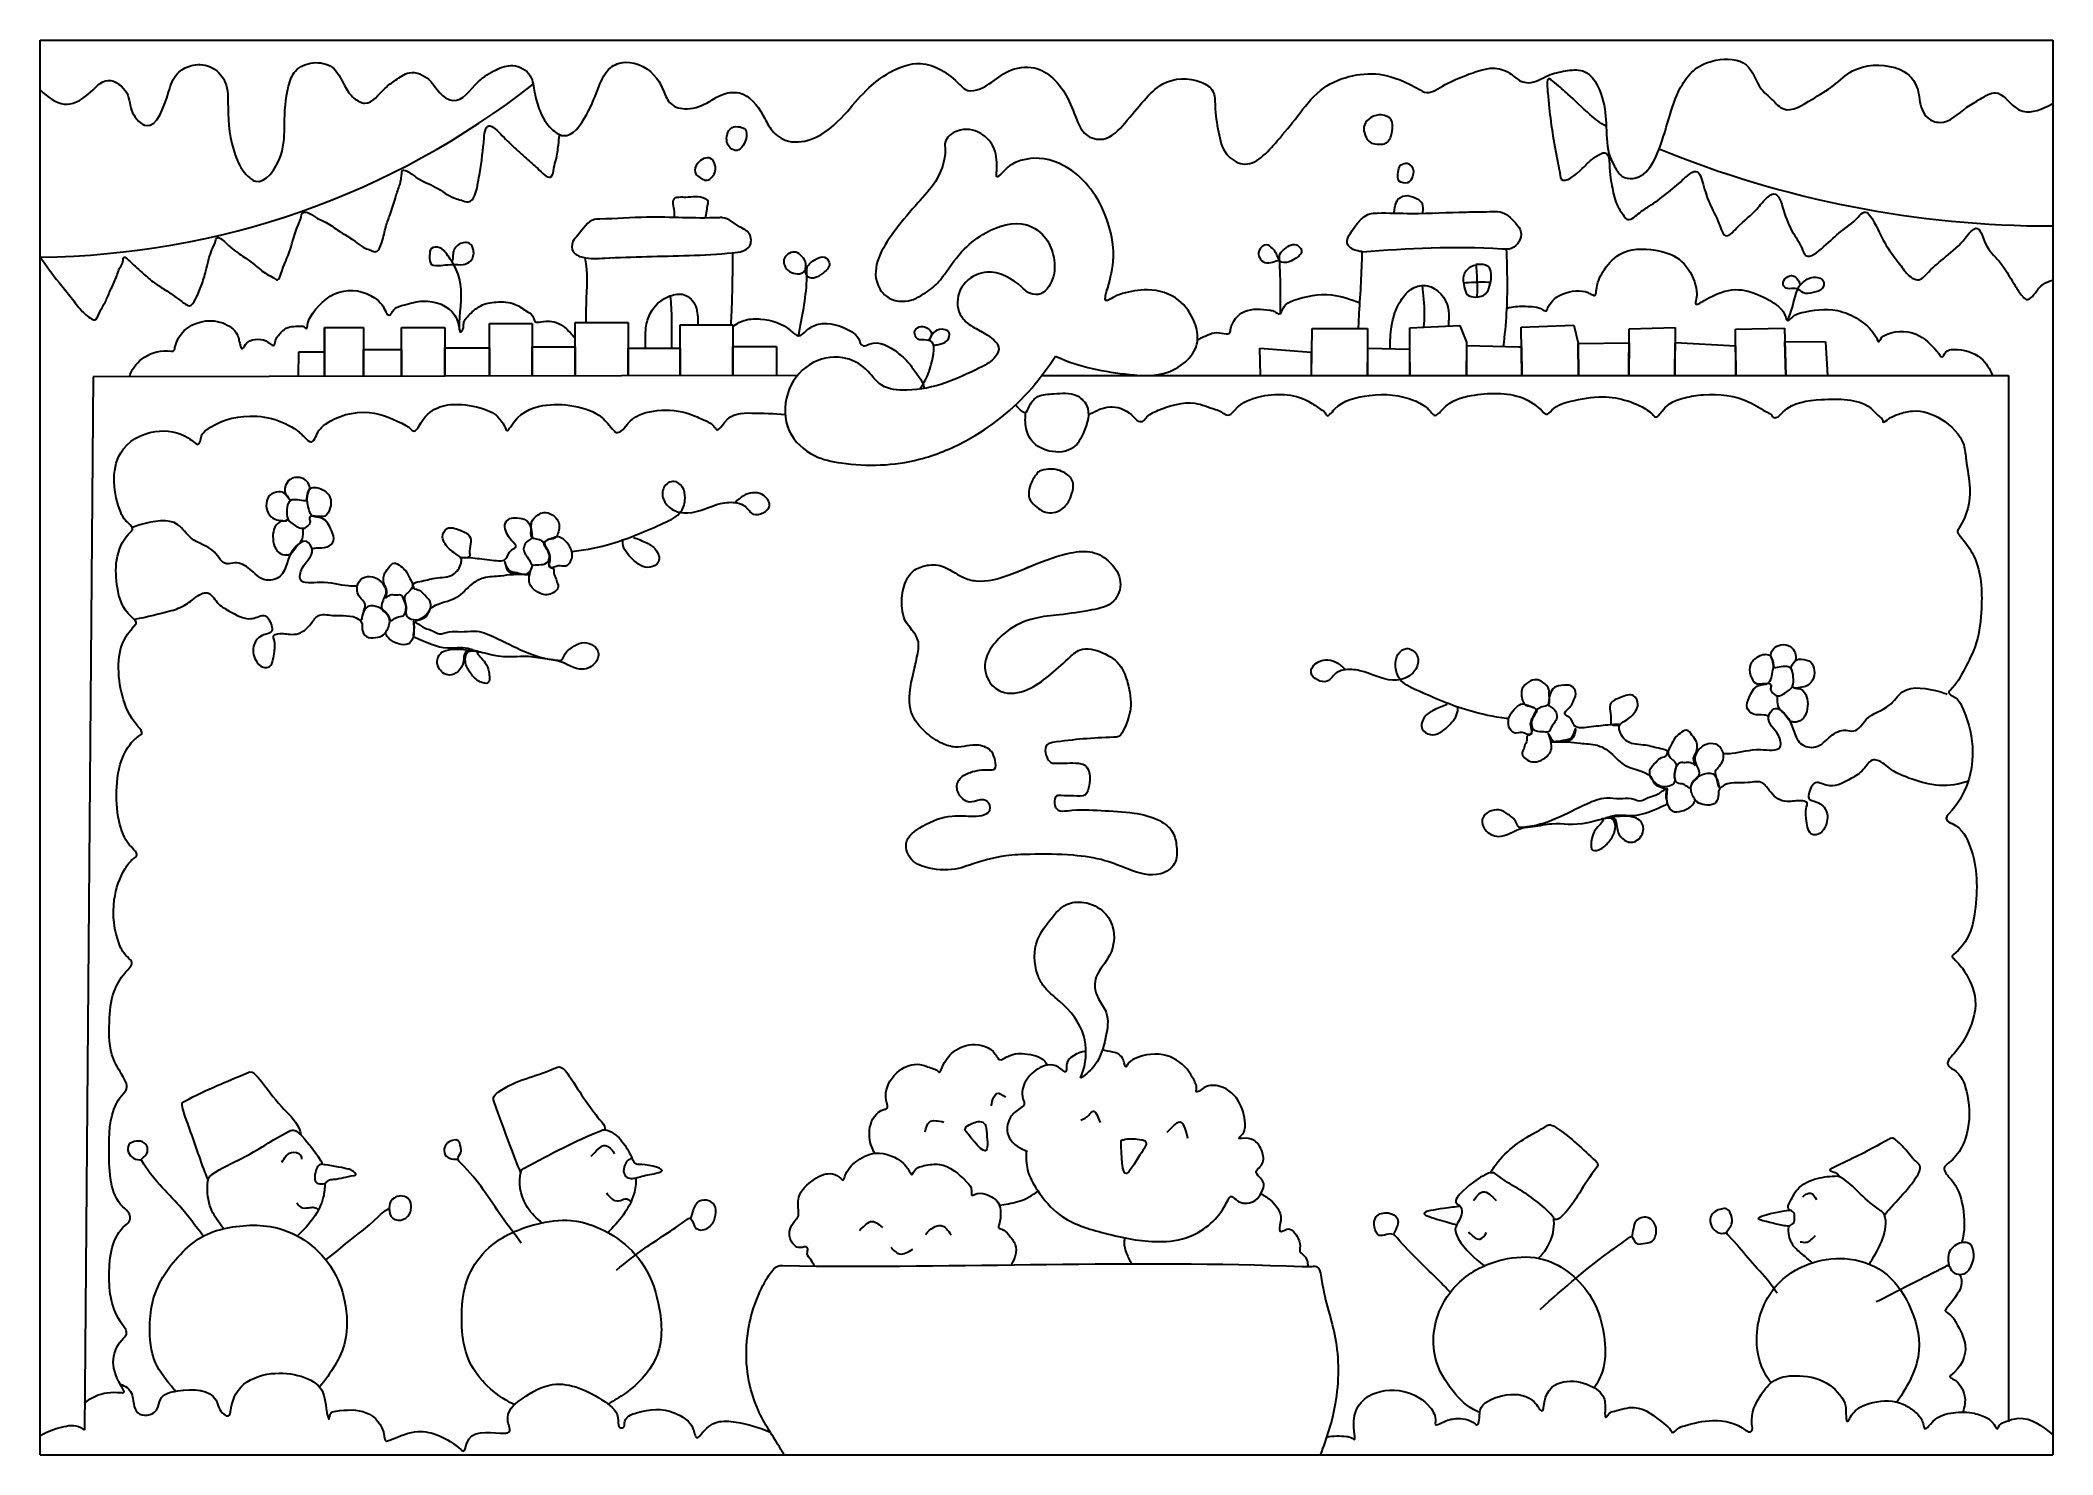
# Model space of a CAD drawing. Header units: millimetres. Extents: x 69280 to 1467615, y 11254 to 429813.
# Drawn here: x 1250466 to 1467615, y 277189 to 429813 of the extents above; entities outside this region: 3.
import ezdxf

# ---------------------------------------------------------------- set-up
doc = ezdxf.new("R2010")
doc.units = ezdxf.units.MM
doc.header["$LTSCALE"] = 0.1
picture_1 = doc.add_image_def('image1.jpg', size_in_pixel=(700, 492))
picture_2 = doc.add_image_def('image2.jpg', size_in_pixel=(700, 499))

msp = doc.modelspace()

# ---------------------------------------------------------------- linework, layer by layer
at = {"lineweight": 30}
for p, q in [((1250466, 277189), (1250466, 429813)), ((1250466, 429813), (1467615, 429813)), ((1467615, 429813), (1467615, 277189)), ((1281141, 396188), (1281141, 398831)), ((1281141, 398831), (1281141, 393534)), ((1281141, 393534), (1281141, 398831)), ((1281141, 398831), (1285347, 398831)), ((1285347, 398831), (1285347, 393542)), ((1289432, 393549), (1289432, 398831)), ((1289432, 398831), (1294119, 398831)), ((1294119, 398831), (1294119, 393557)), ((1298925, 393566), (1298925, 399251)), ((1298925, 399251), (1303552, 399251)), ((1303552, 399251), (1303552, 393574)), ((1308178, 393582), (1308178, 399371)), ((1308178, 399371), (1313886, 399371)), ((1313886, 399371), (1313886, 393592)), ((1319517, 393602), (1319517, 399119)), ((1319517, 399119), (1325195, 399119)), ((1325195, 399119), (1325195, 393612)), ((1387634, 393624), (1387700, 398703)), ((1387700, 398703), (1393685, 398703)), ((1393685, 398703), (1393685, 393624)), ((1398227, 398768), (1403646, 399018)), ((1398246, 393624), (1398227, 398768)), ((1403646, 399018), (1404355, 397226)), ((1410241, 398872), (1415942, 399060)), ((1410328, 393624), (1410241, 398872)), ((1415942, 399060), (1416400, 397122)), ((1421887, 393624), (1421903, 398685)), ((1421903, 398685), (1426876, 398831)), ((1426876, 398831), (1426822, 393624)), ((1433380, 398622), (1438663, 398747)), ((1433429, 393624), (1433380, 398622)), ((1438663, 398747), (1438822, 393624)), ((1278330, 393529), (1278377, 396188)), ((1278377, 396188), (1281141, 396188)), ((1285347, 393542), (1285347, 396429)), ((1285347, 396429), (1289432, 396429)), ((1289432, 396429), (1289432, 393549)), ((1294119, 393557), (1294119, 396609)), ((1294119, 396609), (1298925, 396609)), ((1298925, 396609), (1298925, 393566)), ((1303552, 393574), (1303552, 396729)), ((1303552, 396729), (1308178, 396729)), ((1308178, 396729), (1308178, 393582)), ((1313886, 393592), (1313886, 396575)), ((1313886, 396575), (1319517, 396575)), ((1319517, 396575), (1319517, 393602)), ((1325195, 393612), (1325195, 396770)), ((1325195, 396770), (1329894, 396770)), ((1329894, 396770), (1329894, 393620)), ((1382116, 393624), (1382051, 396596)), ((1382051, 396596), (1387615, 396175)), ((1387615, 396175), (1387615, 393624)), ((1393690, 393624), (1393704, 396601)), ((1393704, 396601), (1398206, 396476)), ((1398206, 396476), (1398241, 393624)), ((1404355, 397226), (1404355, 393624)), ((1404361, 393624), (1404384, 396872)), ((1404384, 396872), (1410011, 396747)), ((1410011, 396747), (1410303, 396747)), ((1410303, 396747), (1410334, 393624)), ((1416400, 397122), (1416437, 393624)), ((1416421, 397080), (1421903, 397164)), ((1416439, 393624), (1416421, 397080)), ((1421903, 397164), (1421888, 393624)), ((1426825, 393624), (1426876, 397185)), ((1426876, 397185), (1433380, 396830)), ((1433380, 396830), (1433424, 393624)), ((1438822, 393624), (1438704, 397310)), ((1438704, 397310), (1443102, 397268)), ((1443102, 397268), (1443321, 393624)), ((1256169, 393490), (1255233, 279879)), ((1332168, 393624), (1256169, 393490)), ((1358527, 393624), (1462835, 393624)), ((1462835, 393624), (1462835, 280739)), ((1362713, 317820), (1362716, 317819)), ((1250466, 277189), (1467615, 277189)), ((93501, 11254), (69280, 11254))]:
    msp.add_line(p, q, dxfattribs=at)
for centre, radius, start, end in [((1249663, 493932), 87513, 270.5257, 308.09958), ((1467447, 521561), 111786, 247.76741, 270.05394)]:
    msp.add_arc(centre, radius, start, end, dxfattribs=at)
for points in [[(1250487, 424418), (1253053, 422916), (1255620, 423978), (1257783, 425481), (1259799, 424125), (1260422, 421999), (1261925, 420607), (1264308, 424198), (1265262, 426214), (1266691, 427056), (1268744, 426983), (1270394, 425334), (1270724, 422586), (1271497, 417447), (1272679, 415343), (1273676, 414604), (1276410, 417373), (1276816, 420770), (1277259, 424868), (1277998, 426493), (1279919, 427379), (1281950, 426899), (1283280, 424942), (1284314, 423576), (1285496, 423022), (1287675, 424647), (1288783, 425496), (1290298, 426308), (1292403, 425570), (1293770, 423945), (1294989, 423318), (1297732, 425338), (1299681, 426637), (1301453, 427081), (1303338, 425964), (1303803, 424197), (1304361, 422220), (1305641, 420243), (1306921, 419521), (1309412, 421781), (1310789, 424906), (1311979, 426840), (1313580, 427435), (1316966, 425724), (1317748, 424274), (1318492, 422972), (1320278, 422414), (1322660, 423195), (1323937, 423902), (1325909, 424125), (1328440, 421744), (1329296, 420256), (1330859, 419029), (1333650, 419140), (1337259, 421818), (1339578, 424389), (1342109, 426323), (1345441, 427301), (1349666, 425040), (1350284, 424505), (1352843, 425099), (1354926, 426468), (1357723, 426825), (1361175, 423850), (1362306, 421233), (1363318, 419627), (1365163, 419151), (1367484, 420876), (1369567, 423315), (1371590, 425099), (1375722, 425291), (1376991, 424325), (1377233, 422755), (1377595, 419917), (1378501, 417501), (1380193, 416475), (1383938, 418951), (1386113, 421608), (1388590, 424385), (1391671, 425895), (1394933, 426136), (1399343, 424446), (1399826, 424204), (1401759, 424868), (1404115, 425955), (1406049, 426619), (1407438, 426801), (1409190, 426136), (1410217, 425412), (1411063, 425231), (1413177, 426016), (1415024, 426502), (1416896, 426502), (1419011, 423603), (1419434, 420463), (1419856, 417203), (1420340, 416176), (1421125, 415150), (1422333, 414908), (1425475, 419014), (1426320, 421792), (1427649, 425052), (1429039, 426683), (1431274, 427649), (1434536, 427166), (1436167, 424569), (1437315, 423422), (1438584, 422396), (1441604, 423422), (1443960, 424932), (1446014, 426502), (1450569, 426863), (1451233, 426622), (1453045, 424508), (1453227, 423421), (1454133, 421429), (1455401, 420946), (1458362, 422576), (1459811, 423482), (1461443, 424146), (1463557, 422576), (1464403, 422153), (1467544, 422938)], [(1264726, 368277), (1266360, 369036), (1267877, 370085), (1268460, 370202), (1269569, 369152), (1270852, 368219), (1273186, 367403), (1273887, 367577), (1274587, 367752), (1275404, 366703), (1275462, 366061), (1274587, 365653), (1273536, 364603), (1273711, 362912), (1274528, 362154), (1275053, 362154), (1275695, 363612), (1275695, 365128), (1275637, 365536), (1276104, 365770), (1277562, 365711), (1278554, 365886), (1280013, 367286), (1280421, 367694), (1281997, 367752), (1284842, 367314), (1285138, 366982), (1285211, 366245), (1285654, 365470), (1286650, 365359), (1287499, 365655), (1287794, 366023), (1288163, 367240), (1287610, 368236), (1286687, 368716), (1285580, 368531), (1285138, 367277), (1285433, 368420), (1285507, 368974), (1285101, 369527), (1284695, 370228), (1284695, 371002), (1285248, 371777), (1286318, 371924), (1287388, 371223), (1287757, 370228), (1287647, 369822), (1287388, 369232), (1287351, 368420), (1288089, 367609), (1288237, 367203), (1288901, 367535), (1289639, 367720), (1289934, 368642), (1289750, 369379), (1289344, 369933), (1288790, 369933), (1288200, 369933), (1287720, 369637), (1287868, 370154), (1287647, 370928), (1287573, 372145), (1288052, 372883), (1288643, 373399), (1289344, 373067), (1289897, 372551), (1290340, 371740), (1290635, 370965), (1290155, 370228), (1289823, 369896), (1289934, 368679), (1289971, 367757), (1291262, 367314), (1292037, 367757), (1292554, 368457), (1292591, 369084), (1291963, 369933), (1291336, 370449), (1290820, 370670), (1290709, 371076), (1291410, 371408), (1293070, 371777), (1295026, 372182), (1295874, 373399), (1295911, 373805), (1295247, 374432), (1294140, 375464), (1293882, 376202), (1294362, 377124), (1295764, 376940), (1296797, 376313), (1296797, 374432), (1296760, 374063), (1295883, 373990), (1296805, 373990), (1297875, 373879), (1298945, 373768), (1300716, 373879), (1301306, 374801), (1301786, 375133), (1301306, 375834), (1300790, 376682), (1300605, 377530), (1301122, 378194), (1301897, 378268), (1302893, 378010), (1303372, 377309), (1303520, 376387), (1303520, 376129), (1303151, 375834), (1302708, 375317), (1302634, 374764), (1303336, 373547), (1303483, 373252), (1304000, 373215), (1304922, 373326), (1305439, 373916), (1305033, 375170), (1304590, 375797), (1303520, 376202), (1303446, 377161), (1303483, 377788), (1304184, 378600), (1304811, 378858), (1305697, 378600), (1306361, 377899), (1306324, 376608), (1305992, 376092), (1305180, 375907), (1304885, 375612), (1305143, 374875), (1305365, 374027), (1305291, 373400), (1305512, 372957), (1306361, 373141), (1307173, 373105), (1307800, 373805), (1307689, 375022), (1307099, 375797), (1306287, 376239), (1305771, 376092), (1305180, 375871), (1304811, 375539), (1304996, 375096), (1305402, 374285), (1305402, 373473), (1305402, 372994), (1305844, 372773), (1305881, 372330), (1306140, 371666), (1306213, 371371), (1306361, 371002), (1305475, 370044), (1304147, 370265), (1303409, 370929), (1303336, 372404), (1303557, 373068), (1303114, 372330), (1301933, 372330), (1300974, 372699), (1300605, 373547), (1300863, 372625), (1301897, 372219), (1303188, 372146), (1301528, 372146), (1300126, 371998), (1298281, 371777), (1297063, 371150), (1295366, 369675), (1292783, 368642), (1292608, 368519), (1291790, 367404), (1290935, 367032), (1291232, 366847), (1291716, 366512), (1292942, 366029), (1293500, 365769), (1294578, 365992), (1295842, 365992), (1297292, 366066), (1299410, 365435), (1306325, 362908), (1306734, 362945), (1307031, 363465), (1307886, 364320), (1308890, 364803), (1310637, 363911), (1310377, 362685), (1308964, 361942), (1306399, 362834), (1305209, 363019), (1303165, 363317), (1299262, 363465), (1297626, 363725), (1298481, 362648), (1298853, 361719), (1298741, 360456), (1297886, 360604), (1296920, 361496), (1296362, 362611), (1296846, 363911), (1297812, 363800), (1296622, 363985), (1296102, 362648), (1295544, 361719), (1294615, 361310), (1293426, 362165), (1293314, 362982), (1294243, 363985), (1297254, 363985), (1296622, 364171), (1294429, 364208), (1290898, 365360), (1290823, 365397), (1290823, 366141), (1290749, 367107), (1290786, 366326), (1290638, 365249), (1290192, 364691), (1289114, 364691), (1287998, 365360), (1287664, 365880)], [(1314473, 376174), (1315910, 375575), (1316869, 374857), (1317168, 373539), (1316270, 372941), (1314353, 373839), (1313335, 375515), (1313335, 375994)], [(1355541, 372331), (1357612, 373176), (1361675, 374503), (1364009, 374563), (1365920, 373437), (1367006, 371387), (1366262, 369275), (1363927, 368342), (1360427, 367819), (1357772, 367437), (1354755, 366030), (1353406, 364695), (1352481, 362986), (1352802, 360714), (1354150, 359548), (1357006, 359749), (1359239, 361197), (1361411, 363107), (1362658, 364032), (1365092, 363730), (1367043, 362242), (1367793, 360468), (1368095, 357693), (1367431, 355542), (1366808, 354697), (1366283, 354611), (1359705, 354028), (1359182, 353867), (1359162, 352279), (1359605, 351857), (1360108, 351796), (1362481, 351796), (1363105, 351635), (1363708, 350469), (1363627, 349396), (1363245, 348411), (1361998, 348270), (1360630, 348310), (1360167, 348290), (1359906, 347486), (1360288, 346742), (1361314, 346682), (1364935, 346702), (1368482, 346418), (1371218, 345614), (1372646, 344367), (1373069, 342812), (1372867, 340982), (1371359, 339876), (1367899, 340359), (1365339, 341285), (1361900, 341868), (1357247, 341968), (1354646, 341804), (1350744, 340819), (1349558, 340457), (1346379, 340477), (1344509, 341382), (1343905, 343151), (1345655, 345001), (1348854, 346107), (1351167, 346087), (1352356, 346272), (1352920, 346755), (1352618, 347700), (1351914, 347840), (1350687, 347619), (1349802, 348162), (1349379, 349369), (1349723, 350156), (1350829, 350820), (1352861, 351101), (1353444, 351181), (1353485, 352092), (1353102, 353057), (1351735, 353741), (1349200, 353540), (1347809, 353945), (1346099, 355051), (1344448, 357327), (1344689, 361589), (1345112, 363493), (1345172, 365081), (1343764, 367253), (1343462, 368519), (1343603, 370671), (1344549, 372428), (1345917, 373111), (1347747, 373071), (1350020, 371865), (1351428, 371483), (1355028, 372126), (1357221, 373031)], [(1452015, 350238), (1450381, 350996), (1448864, 352046), (1448281, 352162), (1447172, 351112), (1445889, 350179), (1443555, 349363), (1442855, 349538), (1442154, 349713), (1441338, 348663), (1441279, 348021), (1442154, 347613), (1443205, 346563), (1443030, 344872), (1442213, 344114), (1441688, 344114), (1441046, 345572), (1441046, 347088), (1441104, 347497), (1440637, 347730), (1439179, 347671), (1438187, 347846), (1436728, 349246), (1436320, 349654), (1434744, 349713), (1431899, 349274), (1431603, 348942), (1431530, 348205), (1431087, 347430), (1430091, 347320), (1429242, 347615), (1428947, 347984), (1428578, 349201), (1429131, 350196), (1430054, 350676), (1431161, 350491), (1431603, 349237), (1431308, 350381), (1431234, 350934), (1431640, 351487), (1432046, 352188), (1432046, 352962), (1431493, 353737), (1430423, 353884), (1429353, 353184), (1428984, 352188), (1429095, 351782), (1429353, 351192), (1429390, 350381), (1428652, 349569), (1428504, 349164), (1427840, 349496), (1427102, 349680), (1426807, 350602), (1426991, 351340), (1427397, 351893), (1427951, 351893), (1428541, 351893), (1429021, 351598), (1428873, 352114), (1429095, 352889), (1429168, 354106), (1428689, 354843), (1428098, 355359), (1427397, 355028), (1426844, 354511), (1426401, 353700), (1426106, 352925), (1426586, 352188), (1426918, 351856), (1426807, 350639), (1426770, 349717), (1425479, 349274), (1424704, 349717), (1424187, 350418), (1424150, 351045), (1424778, 351893), (1425405, 352409), (1425921, 352630), (1426032, 353036), (1425331, 353368), (1423671, 353737), (1421715, 354142), (1420867, 355359), (1420830, 355765), (1421494, 356392), (1422601, 357425), (1422859, 358162), (1422379, 359084), (1420977, 358900), (1419944, 358273), (1419944, 356392), (1419981, 356023), (1420859, 355950), (1419936, 355950), (1418866, 355839), (1417796, 355729), (1416025, 355839), (1415435, 356761), (1414955, 357093), (1415435, 357794), (1415951, 358642), (1416136, 359490), (1415619, 360154), (1414845, 360228), (1413848, 359970), (1413369, 359269), (1413221, 358347), (1413221, 358089), (1413590, 357794), (1414033, 357278), (1414107, 356724), (1413406, 355507), (1413258, 355212), (1412741, 355176), (1411819, 355286), (1411302, 355876), (1411708, 357130), (1412151, 357757), (1413221, 358163), (1413295, 359122), (1413258, 359749), (1412557, 360560), (1411930, 360818), (1411044, 360560), (1410380, 359859), (1410417, 358568), (1410749, 358052), (1411561, 357868), (1411856, 357573), (1411598, 356835), (1411376, 355987), (1411450, 355360), (1411229, 354917), (1410380, 355102), (1409568, 355065), (1408941, 355766), (1409052, 356983), (1409642, 357757), (1410454, 358200), (1410970, 358052), (1411561, 357831), (1411930, 357499), (1411745, 357056), (1411339, 356245), (1411339, 355434), (1411339, 354954), (1410897, 354733), (1410860, 354290), (1410601, 353627), (1410528, 353332), (1410380, 352963), (1411266, 352004), (1412594, 352225), (1413332, 352889), (1413406, 354364), (1413184, 355028), (1413627, 354290), (1414808, 354290), (1415767, 354659), (1416136, 355507), (1415878, 354585), (1414845, 354180), (1413553, 354106), (1415213, 354106), (1416616, 353958), (1418460, 353737), (1419678, 353110), (1421375, 351635), (1423958, 350602), (1424133, 350479), (1424951, 349364), (1425806, 348993), (1425509, 348807), (1425025, 348472), (1423799, 347989), (1423241, 347729), (1422163, 347952), (1420899, 347952), (1419449, 348027), (1417331, 347395), (1410416, 344868), (1410008, 344905), (1409710, 345426), (1408855, 346280), (1407851, 346763), (1406104, 345871), (1406365, 344645), (1407777, 343902), (1410342, 344794), (1411532, 344980), (1413576, 345277), (1417479, 345426), (1419115, 345686), (1418260, 344608), (1417888, 343679), (1418000, 342416), (1418855, 342565), (1419821, 343456), (1420379, 344571), (1419896, 345871), (1418929, 345760), (1420119, 345946), (1420639, 344608), (1421197, 343679), (1422126, 343271), (1423315, 344125), (1423427, 344943), (1422498, 345946), (1419487, 345946), (1420119, 346132), (1422312, 346169), (1425843, 347321), (1425918, 347358), (1425918, 348101), (1425992, 349067), (1425955, 348287), (1426103, 347209), (1426550, 346652), (1427628, 346652), (1428743, 347321), (1429077, 347841)], [(1402268, 358134), (1400831, 357535), (1399872, 356817), (1399573, 355500), (1400471, 354901), (1402388, 355799), (1403406, 357475), (1403406, 357954)], [(1353086, 314830), (1353351, 315782), (1353668, 316152), (1354620, 315782)], [(1345944, 312028), (1346421, 313085), (1347955, 313085)], [(1362749, 313301), (1363621, 313846), (1364003, 314227), (1364820, 313028)], [(1372070, 311993), (1372942, 312865), (1373269, 313083), (1374250, 311339)], [(1302371, 300032), (1300287, 302850), (1295832, 308651), (1295521, 309088), (1295834, 309785), (1295834, 310391), (1295531, 311088), (1294571, 310936), (1294126, 310421), (1294157, 309563), (1294621, 309179), (1295521, 309088)], [(1309923, 309415), (1310706, 310198), (1311285, 310555), (1312273, 309909), (1312409, 309653)], [(1276545, 308745), (1276998, 309425), (1277829, 309841), (1278660, 309274), (1278660, 309085)], [(1312631, 297113), (1315687, 299468), (1320271, 302586), (1320533, 302718), (1320832, 302404), (1321163, 301696), (1321588, 301460), (1322832, 301947), (1323335, 303049), (1323194, 304150), (1322611, 304591), (1321588, 304544), (1320911, 303584), (1320644, 302671)], [(1405113, 304610), (1406133, 305551), (1407546, 304610)], [(1440632, 305020), (1441103, 305356), (1441473, 305423), (1442112, 304683)], [(1338847, 301393), (1339429, 301922), (1340064, 302345), (1341333, 301710)], [(1345989, 300970), (1346835, 301710), (1347629, 301922), (1348740, 300917)], [(1402671, 294640), (1401486, 295873), (1396896, 300560), (1396452, 300955), (1395711, 300955), (1394922, 300856), (1394428, 301744), (1394625, 302879), (1395909, 303274), (1396896, 302682), (1396501, 301054)], [(1412291, 292875), (1420106, 299319), (1421778, 300534), (1422126, 300728), (1422612, 300059), (1423403, 299968), (1424376, 300241), (1424832, 301427), (1424528, 302308), (1423859, 302794), (1422643, 302369), (1422369, 301609), (1422187, 300667)], [(1437873, 294621), (1436763, 296134), (1434711, 298421), (1432659, 300808), (1432424, 301144), (1432626, 301514), (1432962, 302085), (1432929, 303027), (1432525, 303666), (1431381, 303531), (1430776, 303027), (1430708, 302085), (1431247, 301312), (1431919, 301077), (1432559, 301178)], [(1404564, 301237), (1405819, 300453), (1406526, 301159)], [(1440363, 300178), (1440968, 300111), (1442011, 300851)], [(1448577, 293710), (1453051, 295980), (1454888, 296914), (1455989, 297481), (1456390, 297615), (1456590, 297248), (1457225, 296714), (1458026, 296714), (1458927, 297815), (1459094, 298750), (1458694, 299918), (1457392, 299951), (1456357, 298750), (1456423, 297515)], [(1342233, 299592), (1343185, 298852), (1344613, 299380)]]:
    msp.add_spline(points, degree=3, dxfattribs=at)
for points, knots in [([(1419431, 420529), (1418804, 420862), (1417366, 421987), (1415582, 423817), (1414287, 424885), (1412939, 426029), (1413134, 424131), (1413336, 421681), (1413816, 418322), (1414388, 415840), (1414534, 413982), (1416540, 415611), (1417502, 416647), (1418243, 417254), (1419926, 418172), (1419703, 415546), (1420123, 413897), (1420358, 412202), (1421135, 411187), (1421809, 410157), (1422983, 411215), (1424851, 412370), (1426793, 413885), (1428236, 415267), (1429412, 416091), (1429980, 413903), (1430501, 412209), (1431469, 410495), (1431848, 409321), (1432438, 408352), (1434040, 410215), (1435487, 411179), (1436520, 412693), (1437964, 413644), (1438656, 411022), (1439356, 409274), (1440412, 407831), (1441067, 405948), (1443212, 407755), (1444655, 409194), (1446220, 410195), (1447454, 411728), (1448738, 409551), (1449472, 407707), (1451061, 405768), (1451987, 404388), (1453250, 403707), (1454479, 405172), (1456130, 406467), (1457817, 407936), (1458658, 409081), (1459716, 409972), (1460300, 407343), (1462022, 406025), (1463203, 403850), (1464051, 402524), (1465029, 401391), (1465833, 402838), (1466676, 403599), (1467256, 403821), (1467615, 403935)], [172.6974964, 172.6974964, 172.6974964, 172.6974964, 412.0407095, 773.9620367, 985.9299308, 1073.672091, 1200.6124651, 1385.3016373, 2071.2167608, 2194.0608328, 2294.418286, 2577.2003385, 2666.6120138, 2805.7536726, 2911.4389302, 3183.2284375, 3317.3792088, 3548.7416051, 3711.3935638, 3764.3820022, 3916.1451701, 4077.1928644, 4588.8848022, 4666.2129025, 4781.8963875, 4959.4007507, 5195.6397022, 5468.1723719, 5573.8239193, 5631.2961064, 5793.9803044, 6128.2171785, 6331.5840354, 6403.6099669, 6633.2754247, 6919.284948, 7138.122231, 7243.6215394, 7480.1449806, 7756.993344, 8026.344917, 8124.226605, 8299.0309662, 8610.0522874, 8914.7074208, 9091.3320541, 9178.8905244, 9339.9380475, 9616.7862307, 9942.0243653, 10048.0012946, 10118.1648349, 10330.1840628, 10604.9125507, 10941.2513822, 11094.2804358, 11171.608536, 11363.0182795, 11448.4643165, 11572.1674571, 11572.1674571, 11572.1674571, 11572.1674571]), ([(1395368, 418607), (1395547, 418654), (1396084, 418881), (1396368, 419985), (1396480, 421341), (1394855, 422069), (1393223, 421137), (1393285, 419751), (1393861, 418567), (1394712, 418591), (1395368, 418609)], [70.2577351, 70.2577351, 70.2577351, 70.2577351, 131.51868, 274.117738, 411.2452616, 540.6357725, 782.4107993, 874.4362453, 987.3539665, 1175.2994545, 1175.2994545, 1175.2994545, 1175.2994545]), ([(1250466, 406422), (1251122, 405483), (1252133, 404035), (1253667, 402268), (1254685, 400840), (1255518, 400015), (1256508, 399474), (1256874, 400610), (1257477, 401441), (1257985, 402781), (1258622, 403990), (1258953, 405176), (1259412, 405806), (1259419, 406629), (1260054, 406022), (1260591, 405546), (1261510, 404706), (1262558, 403747), (1263815, 402966), (1264975, 402213), (1265774, 401579), (1266694, 400954), (1267408, 402169), (1267856, 403338), (1268346, 404775), (1268550, 405917), (1268841, 406813), (1269108, 407522), (1269391, 408030), (1269488, 408810), (1270494, 407980), (1271225, 407237), (1272405, 406464), (1273687, 405558), (1274676, 404642), (1275508, 404286), (1276165, 403765), (1276708, 405516), (1277480, 407034), (1277979, 409318), (1278600, 410507), (1278694, 411316), (1279530, 411232), (1280144, 410647), (1281333, 410204), (1282773, 409151), (1284267, 408291), (1285382, 407356), (1286064, 407212), (1286826, 406755), (1287512, 408283), (1287645, 409558), (1288299, 411164), (1288709, 412636), (1289122, 413806), (1289402, 414688), (1289446, 415203), (1289515, 415992), (1290177, 415591), (1290612, 415361), (1291480, 414644), (1293161, 414096), (1294655, 412888), (1295893, 412567), (1297235, 412045), (1297643, 414132), (1298055, 416314), (1298290, 418354), (1298415, 420028), (1298962, 420941), (1300353, 419425), (1301435, 418415), (1302819, 417108), (1304034, 416120), (1304721, 415347), (1305721, 414786), (1305866, 416076), (1306191, 417102), (1306356, 418352), (1306456, 419246), (1306525, 419606), (1306529, 419629)], [0, 0, 0, 0, 382.4121061, 589.5034346, 786.7324012, 955.3447311, 1012.2061081, 1099.7624036, 1254.0305765, 1397.5220976, 1562.7130779, 1719.62806, 1789.16227, 1844.531782, 1907.867391, 1980.0759056, 2124.4934111, 2303.6234076, 2461.2521507, 2618.8810739, 2757.8088414, 2827.3630939, 2933.8875472, 3118.8148889, 3296.9820481, 3426.5614875, 3507.9679069, 3612.5776287, 3675.7110203, 3711.0652394, 3835.0435131, 3920.9772406, 4119.1850081, 4275.6088099, 4459.2309672, 4548.4072943, 4602.7194813, 4680.6822154, 4997.2561177, 5308.5220349, 5394.710495, 5473.5260728, 5521.5589777, 5632.7620637, 5758.0566012, 5937.9346815, 6226.5369518, 6341.6899832, 6409.0132045, 6463.3048213, 6603.717057, 6800.1422152, 6954.8273824, 7164.7596104, 7315.4137688, 7372.2598293, 7468.3813341, 7507.6664621, 7587.0969361, 7631.2332669, 7690.325901, 7951.790996, 8222.1159297, 8305.5140622, 8390.2942871, 8647.4112138, 8770.1288772, 9193.0917657, 9303.3399878, 9337.6975966, 9516.9940622, 9730.397588, 9941.7374709, 10128.516977, 10246.2718344, 10314.7098615, 10431.4947024, 10539.3387178, 10719.4747787, 10834.9064866, 10842.6712592, 10842.6712592, 10842.6712592, 10842.6712592]), ([(1324562, 418832), (1324645, 418596), (1324840, 418125), (1325718, 417747), (1326348, 418459), (1326693, 419211), (1326742, 420226), (1325891, 420512), (1325029, 420525), (1324483, 419668), (1324516, 419092), (1324562, 418832)], [13.1402204, 13.1402204, 13.1402204, 13.1402204, 95.1143939, 181.9554055, 275.038814, 366.9145216, 478.8457904, 544.1364985, 640.8774149, 747.2241052, 834.6249947, 834.6249947, 834.6249947, 834.6249947]), ([(1360027, 395725), (1359226, 394551), (1356629, 390911), (1351584, 386906), (1344438, 383971), (1338665, 383755), (1333656, 384822), (1330744, 387503), (1330665, 391806), (1333126, 395159), (1336834, 395984), (1339628, 394579), (1341127, 392193), (1344554, 391899), (1348095, 392659), (1351178, 394139), (1353238, 395163), (1354278, 396761), (1352736, 398067), (1351232, 398765), (1349463, 399974), (1349216, 402753), (1350948, 404437), (1353564, 405098), (1355646, 403949), (1357047, 402491), (1358626, 402124), (1359978, 404088), (1359948, 406340), (1359126, 408623), (1356396, 410603), (1352800, 409449), (1349922, 407270), (1348480, 405170), (1347190, 403385), (1345926, 402520), (1344177, 401457), (1341757, 401705), (1339775, 405064), (1342344, 408982), (1344951, 412081), (1347044, 414275), (1347935, 416334), (1348160, 417788), (1347962, 419161), (1349630, 420420), (1351996, 420077), (1353662, 418151), (1353715, 416359), (1353654, 415437), (1353601, 414841), (1354497, 415742), (1355294, 416620), (1358309, 417500), (1361640, 416154), (1364317, 413395), (1365900, 409979), (1366543, 406216), (1365760, 403512), (1365396, 402233), (1365334, 401454), (1366450, 402255), (1367712, 402617), (1370251, 403151), (1373376, 402159), (1375060, 399699), (1375751, 396392), (1372331, 393404), (1366687, 393779), (1362542, 394542), (1360067, 395706), (1360027, 395725)], [141.3639446, 141.3639446, 141.3639446, 141.3639446, 615.9763741, 1637.1091173, 2239.2015475, 3180.8457114, 3514.7263305, 3938.2101551, 4388.9375103, 4823.4706973, 5233.1879318, 5543.1090648, 5816.0882469, 6118.9941633, 6597.6492188, 7040.9543357, 7248.2562563, 7376.6377651, 7591.511483, 7771.8372777, 7973.309639, 8265.0560041, 8566.1374769, 8696.1758959, 9152.524154, 9251.0396175, 9376.6037772, 9633.2567455, 9888.9267155, 10131.8667925, 10418.9047263, 10919.9330009, 11244.1116364, 11632.6609955, 11761.9269812, 11977.6560436, 12137.0342526, 12446.1375772, 12660.4017428, 13325.7196821, 13741.1619613, 14075.05182, 14322.1996349, 14477.8304035, 14566.7739328, 14765.3334876, 15050.6059765, 15296.5131622, 15556.9408834, 15604.3345043, 15629.5550714, 15720.5172794, 15829.7964058, 16140.0471192, 16617.7788262, 16981.2262677, 17402.8258655, 17860.7341385, 18231.7554064, 18302.8822068, 18334.4079157, 18451.0996151, 18555.9368939, 18858.7980413, 19254.7399078, 19581.9097101, 19815.4598082, 20323.9561626, 20786.642153, 21689.8966678, 21704.945867, 21704.945867, 21704.945867, 21704.945867]), ([(1321356, 415226), (1321709, 414929), (1322461, 414349), (1323362, 415472), (1323350, 416405), (1322751, 417447), (1321352, 416785), (1320978, 415719), (1321254, 415334), (1321352, 415224)], [10.9275229, 10.9275229, 10.9275229, 10.9275229, 143.017947, 293.0526494, 358.5255325, 461.0900743, 625.6839055, 737.840548, 785.5274752, 785.5274752, 785.5274752, 785.5274752]), ([(1398199, 416435), (1398273, 416363), (1398676, 416048), (1398668, 415160), (1398091, 414274), (1396855, 414486), (1396980, 415509), (1397088, 416358), (1397570, 416491), (1397819, 416549), (1397831, 416552)], [1647.2863928, 1647.2863928, 1647.2863928, 1647.2863928, 1681.6034247, 1803.2640827, 1902.2567259, 2001.3093, 2112.5200666, 2192.3605981, 2264.2012884, 2267.9505219, 2267.9505219, 2267.9505219, 2267.9505219]), ([(1397831, 416552), (1397871, 416553), (1398000, 416545), (1398117, 416482), (1398199, 416435)], [30.4430838, 30.4430838, 30.4430838, 30.4430838, 44.1241065, 74.8795846, 74.8795846, 74.8795846, 74.8795846]), ([(1318910, 410684), (1318913, 410954), (1318883, 411665), (1318590, 412813), (1319512, 412922), (1320555, 412847), (1321674, 413122), (1322542, 412539), (1322433, 411815), (1322286, 411101), (1322195, 410631)], [82.0621259, 82.0621259, 82.0621259, 82.0621259, 175.162225, 312.2568216, 366.4094875, 445.6207475, 679.0577278, 713.1666672, 766.0048792, 903.8601061, 903.8601061, 903.8601061, 903.8601061]), ([(1399615, 411134), (1399643, 411262), (1399735, 411723), (1399596, 412384), (1398737, 412839), (1397775, 413169), (1396734, 412605), (1396619, 411775), (1396519, 411336), (1396475, 411165)], [3489.714974, 3489.714974, 3489.714974, 3489.714974, 3526.2554844, 3618.0951317, 3707.0921817, 3830.9173927, 3950.0034762, 4040.6698339, 4099.2207539, 4099.2207539, 4099.2207539, 4099.2207539]), ([(1325136, 406893), (1325533, 406906), (1326204, 406962), (1327245, 407578), (1327202, 409117), (1325625, 409728), (1324636, 410712), (1321180, 410543), (1316781, 410886), (1312391, 410537), (1309598, 410501), (1308883, 409102), (1307777, 408113), (1307797, 406807), (1309434, 406177), (1313577, 406472), (1319015, 406494), (1323615, 406730), (1325169, 406874)], [1730.9218959, 1730.9218959, 1730.9218959, 1730.9218959, 1862.7858695, 1955.7766986, 2107.0716167, 2254.1027707, 2486.2148421, 2534.8673265, 3394.4063712, 3962.4264702, 4027.5206824, 4302.7873164, 4399.0084284, 4523.4038641, 4654.1385309, 4919.2430479, 5936.0500104, 6458.5080184, 6458.5080184, 6458.5080184, 6458.5080184]), ([(1393096, 407007), (1392938, 407014), (1392353, 407092), (1390924, 407838), (1392229, 409602), (1393040, 410638), (1393899, 411137), (1395709, 411220), (1399151, 411019), (1403218, 411322), (1406348, 411267), (1408323, 411446), (1409456, 410354), (1410624, 408943), (1409598, 407172), (1403347, 407635), (1398030, 407324), (1393096, 406960)], [475.1997683, 475.1997683, 475.1997683, 475.1997683, 527.3873371, 666.1129474, 911.9384736, 1047.3997833, 1138.5483227, 1228.7202833, 1646.3900406, 2298.2783483, 2579.7199496, 2708.100686, 2936.1900996, 3065.6860321, 3290.031894, 3411.3857319, 5088.3018451, 5088.3018451, 5088.3018451, 5088.3018451]), ([(1295695, 398578), (1295695, 398828), (1295726, 400660), (1296233, 403282), (1295093, 405697), (1294296, 406769), (1293729, 407530), (1292529, 407528), (1292463, 406521), (1292486, 405402), (1293749, 405532), (1294445, 405592), (1295256, 405656), (1296015, 405495), (1297116, 405959), (1297354, 407057), (1296906, 407972), (1295904, 408054), (1295108, 407428), (1294969, 406651), (1294987, 406092), (1294880, 405945)], [125.2383389, 125.2383389, 125.2383389, 125.2383389, 208.9437502, 736.8020166, 978.0039958, 1072.6185169, 1187.6870687, 1285.2458459, 1377.1518428, 1483.594099, 1595.2138277, 1711.764965, 1739.1361205, 1865.4922294, 1967.8112852, 2101.5079175, 2192.5459001, 2270.056663, 2404.2338881, 2481.2408973, 2548.0138358, 2548.0138358, 2548.0138358, 2548.0138358]), ([(1309375, 399371), (1309372, 400074), (1309381, 402400), (1309608, 404633), (1309251, 406345), (1309250, 406348)], [91.3426837, 91.3426837, 91.3426837, 91.3426837, 325.2964091, 869.2408174, 870.2732292, 870.2732292, 870.2732292, 870.2732292]), ([(1325009, 399119), (1325039, 399705), (1325151, 401968), (1325193, 404582), (1325188, 406568), (1325168, 406895)], [30.7120637, 30.7120637, 30.7120637, 30.7120637, 227.1996326, 789.2558326, 899.2226009, 899.2226009, 899.2226009, 899.2226009]), ([(1332277, 397920), (1332356, 398319), (1332814, 400659), (1333244, 403057), (1333169, 405529), (1333955, 406100), (1335000, 406648), (1335908, 405681), (1334971, 404526), (1333410, 403772), (1332920, 404987), (1333211, 405779), (1332686, 406473), (1331896, 407213), (1330379, 406441), (1330988, 404706), (1332551, 404445), (1332954, 404926), (1333022, 405048)], [179.8068018, 179.8068018, 179.8068018, 179.8068018, 315.8837742, 977.5806783, 991.6683649, 1134.8220873, 1256.9825051, 1341.5981117, 1484.4979339, 1675.0036624, 1767.0925964, 1842.8822751, 1942.6962935, 2031.3733455, 2186.6885431, 2335.4943357, 2519.1968098, 2568.5865304, 2568.5865304, 2568.5865304, 2568.5865304]), ([(1384295, 400369), (1384297, 401124), (1384298, 403100), (1384260, 405135), (1384136, 406789), (1384732, 407295), (1385359, 407813), (1386246, 407796), (1386769, 406924), (1386086, 406377), (1385459, 405951), (1384180, 405586), (1383926, 406805), (1383389, 407391), (1382724, 407999), (1381834, 407222), (1381946, 406302), (1382601, 405680), (1383429, 405865), (1383937, 406034), (1384173, 406120)], [112.9764112, 112.9764112, 112.9764112, 112.9764112, 365.1480644, 773.8389754, 805.5336932, 905.6244926, 1004.2858772, 1077.0811107, 1177.3700224, 1246.3863837, 1331.8443564, 1455.1725823, 1590.3048936, 1654.6689624, 1735.0872697, 1849.6874192, 1938.2410859, 2023.2420007, 2116.3519113, 2200.8426773, 2200.8426773, 2200.8426773, 2200.8426773]), ([(1392701, 398703), (1392731, 399266), (1392877, 402008), (1393081, 404774), (1393096, 406981), (1393096, 407007)], [129.1803022, 129.1803022, 129.1803022, 129.1803022, 317.7134876, 1048.0183987, 1056.4359286, 1056.4359286, 1056.4359286, 1056.4359286]), ([(1408368, 396783), (1408501, 397971), (1408844, 401451), (1408776, 404950), (1408685, 407257)], [188.346706, 188.346706, 188.346706, 188.346706, 587.6939403, 1358.7680882, 1358.7680882, 1358.7680882, 1358.7680882]), ([(1408715, 400877), (1408808, 400915), (1409434, 401134), (1410812, 401081), (1412090, 401121), (1412932, 400478), (1413438, 401717), (1414764, 402662), (1416886, 402942), (1417819, 402404), (1418301, 402181), (1418423, 403545), (1418991, 404901), (1421048, 407355), (1424398, 407398), (1427543, 406424), (1428878, 404321), (1429253, 402625), (1429167, 401886), (1428969, 401079), (1432420, 403369), (1434842, 402993), (1437834, 401338), (1438689, 400434), (1438982, 399279), (1439696, 400242), (1441394, 400627), (1444716, 401164), (1447708, 399167), (1448600, 397733), (1448805, 397045), (1449078, 397734), (1450220, 398489), (1452925, 398600), (1454633, 396834), (1455357, 395957), (1455723, 395433), (1456074, 396386), (1457661, 396580), (1459924, 395889), (1460819, 394365), (1461118, 393624)], [244.2750475, 244.2750475, 244.2750475, 244.2750475, 279.0314922, 473.228998, 685.3802935, 717.0666432, 770.9123736, 1018.4063563, 1316.3491841, 1369.1595705, 1403.548909, 1458.8189315, 1703.7275207, 1991.0043932, 2428.6960063, 2732.2239332, 3058.3821477, 3207.4765144, 3292.9924663, 3326.3808174, 3436.9590589, 4116.9714572, 4364.8458471, 4506.5225546, 4569.8775665, 4657.7334293, 4765.6547003, 5196.177533, 5722.9042637, 5782.0741837, 5824.31102, 5891.4322799, 5921.6747472, 6311.8460865, 6633.9015703, 6682.2615352, 6724.9872188, 6794.6193529, 6899.836662, 7241.4542816, 7502.443704, 7502.443704, 7502.443704, 7502.443704]), ([(1405380, 405560), (1405175, 405512), (1404602, 405312), (1403847, 404429), (1404112, 403328), (1404305, 402201), (1405428, 402048), (1406483, 402265), (1406902, 403322), (1407098, 404281), (1406974, 405296), (1406169, 405648), (1405718, 405659), (1405377, 405605)], [78.1015234, 78.1015234, 78.1015234, 78.1015234, 148.6555905, 281.6404606, 414.2285633, 518.9312141, 620.1334942, 746.6412223, 850.8730238, 967.6723637, 1094.1335852, 1132.7362706, 1249.2710108, 1249.2710108, 1249.2710108, 1249.2710108]), ([(1405377, 405605), (1405427, 405025), (1405513, 403862), (1405500, 402698), (1405480, 402115)], [84.9943735, 84.9943735, 84.9943735, 84.9943735, 279.7209719, 474.9273394, 474.9273394, 474.9273394, 474.9273394]), ([(1438963, 399607), (1439021, 399706), (1439556, 400701), (1439707, 402058), (1440265, 403343), (1440875, 403911), (1441779, 404425), (1443054, 404009), (1442839, 402797), (1441775, 402608), (1440725, 402346), (1440048, 403173), (1439268, 402921), (1438408, 403202), (1438602, 404191), (1439739, 404633), (1440154, 403962), (1440377, 403422)], [351.4252912, 351.4252912, 351.4252912, 351.4252912, 390.7741281, 739.4560152, 787.4244035, 854.7826315, 1013.9828115, 1121.746703, 1208.3598126, 1333.7221255, 1449.5920578, 1544.4205474, 1632.2117927, 1705.7933173, 1796.3613309, 1884.9365127, 2047.0558143, 2047.0558143, 2047.0558143, 2047.0558143]), ([(1260080, 393497), (1260105, 393576), (1260400, 394425), (1261721, 395986), (1263591, 396417), (1264922, 396219), (1265203, 398089), (1267176, 399642), (1270040, 399596), (1271884, 398312), (1271922, 397191), (1272236, 396349), (1272637, 397085), (1273196, 397500), (1274267, 397664), (1275025, 397278), (1275397, 396974), (1275736, 396702), (1275835, 397512), (1276229, 398088), (1277104, 399000), (1278200, 398967), (1278947, 398949), (1279230, 398518), (1279328, 399411), (1279985, 400751), (1282450, 403340), (1285863, 402680), (1287333, 401391), (1287647, 400746), (1287829, 400333), (1288187, 399989), (1288636, 401012), (1289991, 401288), (1292282, 402012), (1294851, 401073), (1295564, 399337), (1295644, 398795), (1295802, 398100), (1296202, 398805), (1296065, 399530), (1296961, 400402), (1298038, 401336), (1299776, 401650), (1301622, 401529), (1302843, 400632), (1303710, 400094), (1303783, 399287), (1304660, 399471), (1305749, 399606), (1307183, 398907), (1307849, 398004), (1308175, 397701), (1308178, 397699)], [298.433518, 298.433518, 298.433518, 298.433518, 325.9387244, 598.2014667, 929.4096734, 953.3599976, 1001.5740336, 1433.3376054, 1705.0376122, 1929.4233263, 2078.504057, 2105.2718061, 2172.9980682, 2241.9500919, 2373.8963723, 2495.430822, 2511.5303985, 2540.8536947, 2610.5647868, 2679.1808781, 2807.3836313, 2995.1659227, 3020.8113054, 3056.5462916, 3109.8120533, 3204.6395781, 3662.7981954, 4093.1777348, 4214.6245057, 4309.1218041, 4325.9851132, 4370.4732084, 4430.2450829, 4599.3776362, 4824.9469122, 5240.6286963, 5341.454139, 5419.5076769, 5453.855323, 5517.4245779, 5569.8375547, 5722.6688447, 5869.0363263, 6059.2449083, 6290.2012342, 6463.3004159, 6565.652678, 6612.706715, 6689.9553912, 6790.8182191, 7012.1396853, 7162.8507715, 7164.0518311, 7164.0518311, 7164.0518311, 7164.0518311]), ([(1315776, 396575), (1315772, 396832), (1315759, 397717), (1315772, 399133), (1316497, 401027), (1318026, 402255), (1320086, 402616), (1321216, 401388), (1321410, 400142), (1321434, 399477), (1321431, 399119)], [119.0203154, 119.0203154, 119.0203154, 119.0203154, 205.2644853, 414.5940148, 589.1121563, 865.8463823, 1035.7603706, 1234.3921599, 1337.4989147, 1457.0496088, 1457.0496088, 1457.0496088, 1457.0496088]), ([(1318603, 396575), (1318605, 396682), (1318622, 397725), (1318621, 399600), (1318575, 401405), (1318450, 402236)], [144.0714022, 144.0714022, 144.0714022, 144.0714022, 180.0648902, 493.314762, 774.5658592, 774.5658592, 774.5658592, 774.5658592]), ([(1375340, 397479), (1375686, 397681), (1376354, 398005), (1377433, 398404), (1378155, 398102), (1378839, 398125), (1378969, 399379), (1380309, 400987), (1382458, 400813), (1383674, 400602), (1384266, 400028), (1384627, 401324), (1386527, 402140), (1389551, 402659), (1391858, 401882), (1392857, 401463)], [258.9145557, 258.9145557, 258.9145557, 258.9145557, 394.1913131, 506.7249111, 622.565254, 657.406499, 706.327234, 980.0568062, 1289.8441367, 1349.6437253, 1408.6106349, 1499.150712, 1654.944263, 2111.8162513, 2469.6580051, 2469.6580051, 2469.6580051, 2469.6580051]), ([(1396113, 396534), (1396117, 397329), (1396178, 399136), (1396937, 401471), (1398384, 403169), (1400781, 403656), (1402504, 401584), (1402440, 399843), (1402418, 399200), (1402411, 398961)], [80.4256025, 80.4256025, 80.4256025, 80.4256025, 345.5798784, 684.9566764, 882.2895975, 1063.4796139, 1431.9497631, 1567.2551293, 1647.4039029, 1647.4039029, 1647.4039029, 1647.4039029]), ([(1399760, 398839), (1399799, 399342), (1399884, 400847), (1399730, 402348), (1399599, 403346)], [110.6876293, 110.6876293, 110.6876293, 110.6876293, 279.5284993, 615.1732969, 615.1732969, 615.1732969, 615.1732969]), ([(1404041, 403630), (1404222, 403651), (1405194, 403746), (1406173, 403742), (1406971, 403719)], [214.8093945, 214.8093945, 214.8093945, 214.8093945, 275.9098048, 542.3156512, 542.3156512, 542.3156512, 542.3156512]), ([(1325195, 398920), (1325607, 399243), (1326578, 399754), (1328801, 399798), (1330773, 399183), (1331790, 398130), (1332453, 397742), (1333234, 398700), (1335051, 399597), (1337262, 398915), (1338825, 397818), (1338895, 397088), (1339366, 396711), (1340747, 397616), (1342606, 396463), (1344115, 395157), (1344884, 394005), (1345633, 393075), (1345806, 392484), (1345839, 392241)], [261.5420007, 261.5420007, 261.5420007, 261.5420007, 433.174937, 614.6020381, 998.8646464, 1062.2918932, 1114.8607049, 1228.1643328, 1395.876281, 1800.4465482, 1919.2053372, 1998.1718675, 2026.1491706, 2104.19618, 2458.718829, 2629.0300775, 2786.8044717, 2921.8034738, 3012.1197567, 3012.1197567, 3012.1197567, 3012.1197567]), ([(1345347, 392165), (1345751, 392671), (1346244, 393596), (1346718, 395210), (1347280, 397551), (1345748, 397450), (1344949, 397540), (1344615, 398542), (1345629, 399135), (1346855, 398460), (1346571, 397777), (1346325, 397427)], [432.1333785, 432.1333785, 432.1333785, 432.1333785, 645.0010378, 764.9167405, 1043.9870329, 1153.8057766, 1201.019605, 1307.2920832, 1396.5982108, 1527.1555834, 1651.4830751, 1651.4830751, 1651.4830751, 1651.4830751]), ([(1346863, 396902), (1347032, 396928), (1347547, 397013), (1348383, 397207), (1348790, 398479), (1347460, 398775), (1346699, 398196), (1346483, 397654), (1346387, 397419)], [70.092398, 70.092398, 70.092398, 70.092398, 127.1291632, 243.5425073, 340.063066, 463.1591517, 565.2234261, 647.1181707, 647.1181707, 647.1181707, 647.1181707]), ([(1356750, 389565), (1356907, 389721), (1357255, 390598), (1358109, 391601), (1360083, 391647), (1362055, 391904), (1363961, 390112), (1363249, 387747), (1362018, 385445), (1359305, 385182), (1357133, 386500), (1356725, 388309), (1356757, 389239), (1356784, 389547)], [427.2233958, 427.2233958, 427.2233958, 427.2233958, 523.957273, 674.6708369, 868.4029644, 1142.9478047, 1312.1584227, 1644.6036557, 1857.7314502, 2155.1703356, 2429.0788811, 2635.7018694, 2739.3501772, 2739.3501772, 2739.3501772, 2739.3501772]), ([(1363561, 389372), (1363705, 389458), (1364505, 389912), (1366222, 390639), (1368036, 389686), (1368786, 388765), (1369424, 388558), (1369947, 389409), (1371823, 390216), (1374538, 391094), (1376746, 390119), (1377920, 389778), (1378319, 389362), (1378939, 389366), (1379869, 390675), (1382874, 391854), (1386510, 391623), (1388451, 390075), (1389087, 389729), (1389339, 389192), (1389779, 389579), (1390712, 390873), (1394268, 391799), (1397759, 391520), (1399926, 390364), (1400504, 389727), (1401001, 389047), (1402451, 390949), (1405396, 391716), (1409786, 391922), (1412046, 390316), (1413054, 389274), (1413982, 390479), (1415956, 390963), (1419655, 391696), (1422872, 390688), (1424442, 389488), (1424819, 388867), (1425947, 390684), (1427592, 391225), (1430905, 391792), (1434170, 391381), (1436319, 389912), (1437275, 389441), (1437454, 389071), (1438043, 389115), (1439207, 390741), (1442226, 391055), (1445335, 391146), (1447743, 390565), (1448641, 389387), (1449305, 388935), (1449241, 388462), (1450202, 389203), (1450927, 389479), (1453104, 390070), (1455818, 389071), (1458072, 386878), (1458285, 384026), (1458924, 381006), (1458372, 378428), (1457240, 376782), (1457658, 376283), (1458303, 375488), (1459911, 373053), (1460045, 369101), (1459640, 364952), (1458128, 362014), (1457239, 360321), (1456184, 359302), (1457341, 358883), (1458272, 357097), (1459628, 352565), (1458212, 348117), (1456122, 346066), (1456120, 345545), (1457710, 345004), (1459476, 341636), (1459568, 337214), (1458696, 333028), (1457568, 331712), (1456669, 330963), (1457401, 330283), (1458386, 329080), (1459781, 325950), (1458556, 322647), (1457204, 320632), (1456281, 319797), (1456261, 319089), (1457633, 318484), (1458600, 316006), (1458752, 312251), (1457522, 309394), (1455852, 308287), (1455984, 307524), (1457247, 306485), (1458108, 303743), (1458164, 301310), (1457798, 300073)], [115.4445349, 115.4445349, 115.4445349, 115.4445349, 171.4677365, 420.6032283, 702.6890181, 765.106881, 828.5544857, 883.9978124, 1061.6711806, 1510.9200264, 1770.3844023, 1848.053633, 1916.9786883, 1949.6563465, 2041.4347315, 2405.3133901, 3001.9521886, 3147.851463, 3210.6124077, 3261.4356924, 3284.9965821, 3377.5157579, 3826.5431028, 4367.4864682, 4558.0058622, 4611.188404, 4666.6319225, 4795.3068615, 5175.3076694, 5793.6152955, 6099.0338905, 6136.2858279, 6223.2847058, 6473.2002882, 6862.3226556, 7455.5044181, 7500.6128473, 7544.565577, 7655.8409546, 7971.9719706, 8200.292808, 8756.3168505, 9018.1391191, 9065.261229, 9111.4641908, 9134.3385913, 9246.0947172, 9726.6148177, 10043.6053674, 10326.7401875, 10485.0368451, 10550.373837, 10563.4390608, 10620.5039967, 10778.3265612, 10948.8117665, 11305.6457618, 11717.7729843, 11900.916614, 12246.5001412, 12738.5086732, 12791.2810001, 12829.3766961, 12933.9679113, 13150.768691, 13777.6084171, 14198.5415535, 14542.1515774, 14852.9234963, 14878.4390663, 14978.019753, 15103.5294243, 15612.0997985, 16470.5854055, 16522.2380428, 16545.1022524, 16631.3596867, 16989.4460912, 17762.2945014, 18087.1670361, 18358.6348217, 18384.1501833, 18419.4856689, 18622.4813086, 18985.2970652, 19458.2948766, 19715.7724428, 19819.0770422, 19845.20749, 19937.7308526, 20241.4461696, 20692.4931067, 21172.2367287, 21246.3037807, 21275.8815463, 21413.7477002, 21766.4683433, 22200.204743, 22200.204743, 22200.204743, 22200.204743]), ([(1255257, 282804), (1255660, 283108), (1256753, 283810), (1258192, 284005), (1259702, 283840), (1257832, 286568), (1258225, 288589), (1260006, 290334), (1258134, 292672), (1257672, 296431), (1258204, 300939), (1260247, 302413), (1260116, 303330), (1257945, 304950), (1257889, 309632), (1257898, 313868), (1259176, 315921), (1260024, 316725), (1259304, 318238), (1257900, 320200), (1257868, 323683), (1258097, 326883), (1259239, 328805), (1260037, 329646), (1260570, 330339), (1259558, 331066), (1258500, 333138), (1258072, 336668), (1259200, 339955), (1260239, 341331), (1261024, 341857), (1260624, 342465), (1259628, 343323), (1258749, 345873), (1258592, 349306), (1259120, 352504), (1260398, 354187), (1261049, 354713), (1261655, 355038), (1260140, 356716), (1259242, 358837), (1258718, 362389), (1259271, 364987), (1260243, 366182), (1260595, 366624), (1261021, 366990), (1259321, 368331), (1258729, 370499), (1258484, 373761), (1259336, 375921), (1260218, 376726), (1260660, 377254), (1259570, 377922), (1258434, 380366), (1257806, 385281), (1262514, 388091), (1265789, 387451), (1266961, 386490), (1267730, 385985), (1267726, 387188), (1269358, 388605), (1273401, 389912), (1277504, 388494), (1279102, 386851), (1279872, 386079), (1280374, 387667), (1282076, 389186), (1285850, 390218), (1288841, 388841), (1290318, 388031), (1290869, 387280), (1292277, 390270), (1295365, 390806), (1298864, 390001), (1300272, 388947), (1300834, 387480), (1302011, 389546), (1304328, 390612), (1308019, 390515), (1310901, 389568), (1311953, 388117), (1312675, 387358), (1313514, 387844), (1314306, 389305), (1317239, 390089), (1320014, 389825), (1321997, 388857), (1323028, 388438), (1323584, 387480), (1324811, 389642), (1327028, 389584), (1329685, 389554), (1330842, 389423)], [1227.9420441, 1227.9420441, 1227.9420441, 1227.9420441, 1386.3079846, 1696.583273, 1726.1511185, 1814.0275929, 2388.1469406, 2447.265461, 2569.1302457, 3196.194184, 3820.9978754, 3900.8348382, 3972.2785038, 4090.0688687, 4771.1184054, 5352.5933171, 5472.7442485, 5592.8953957, 5691.7291363, 5974.990648, 6420.7675789, 6791.1987424, 7049.8949657, 7129.0804578, 7200.7170306, 7290.8772103, 7464.178899, 8011.5375136, 8408.5464394, 8572.602638, 8624.3078636, 8670.3496096, 8774.6083021, 9090.7394939, 9502.2390905, 9942.6689301, 10137.8321775, 10180.6212421, 10233.9587907, 10326.2492815, 10745.1776105, 11130.5037591, 11474.3042338, 11600.3872425, 11634.9836891, 11669.5803417, 11764.284654, 12158.0442187, 12495.7907565, 12829.9175729, 12872.3737922, 12904.6527921, 13039.0072207, 13158.5001039, 13872.5008484, 14360.4697445, 14764.2521456, 14867.510689, 14907.7744909, 15018.0904434, 15103.3817546, 15659.5380274, 16329.7913405, 16380.7144892, 16462.347418, 16612.3717169, 16743.9895512, 17284.1487773, 17754.9444926, 17799.680026, 17863.4771211, 18003.5782851, 18541.1067803, 18887.5936895, 19133.7220484, 19198.6308263, 19253.9585988, 19723.6102689, 20095.8249753, 20459.1997311, 20671.5452244, 20709.9745287, 20780.2306688, 20933.2317185, 21281.0045736, 21679.4020553, 21862.2498601, 22013.7298689, 22052.1553091, 22179.7496198, 22529.0253728, 22869.3136859, 22869.3136859, 22869.3136859, 22869.3136859]), ([(1356784, 389547), (1356664, 389610), (1356255, 389853), (1355924, 390196), (1355706, 390469)], [112.4294835, 112.4294835, 112.4294835, 112.4294835, 158.11853, 274.1817737, 274.1817737, 274.1817737, 274.1817737]), ([(1279773, 374934), (1279932, 374984), (1280471, 375113), (1281368, 374957), (1282366, 375814), (1281904, 376854), (1281553, 377712), (1280857, 378387), (1279540, 378277), (1279387, 379573), (1279163, 380549), (1279495, 381777), (1280966, 381441), (1281892, 380566), (1281847, 379371), (1281292, 378349), (1280439, 378436), (1279300, 378549), (1279697, 377769), (1279288, 377357), (1278717, 376972), (1277935, 377478), (1277050, 378051), (1277113, 379129), (1277264, 380475), (1278419, 380236), (1279313, 380100), (1279243, 380893), (1279689, 381473), (1279261, 382312), (1278445, 382736), (1277405, 382590), (1276904, 381830), (1276758, 380948), (1277183, 380546), (1277586, 379920), (1276930, 381086), (1276162, 381104), (1275132, 380891), (1274771, 379820), (1274924, 378783), (1275711, 378049), (1276515, 378022), (1277002, 377894), (1277237, 378132), (1276852, 377823), (1276547, 378013), (1275902, 377568), (1275530, 376780), (1275572, 375706), (1275870, 374669), (1276625, 374274), (1277143, 374272), (1277689, 374436), (1277941, 375150), (1278673, 375627), (1278853, 376397), (1278827, 376899), (1278800, 377107)], [646.2842696, 646.2842696, 646.2842696, 646.2842696, 1145.7105527, 2320.9074877, 3254.9468733, 4408.8732172, 5252.3178878, 6136.279143, 7106.3805357, 8612.3087885, 9108.3988052, 10278.28651, 11528.6209074, 12702.3486823, 13909.2807166, 14913.7048069, 15631.6324531, 16586.9561718, 17008.6468277, 17636.4585092, 18109.2087232, 18957.1153476, 20078.7849012, 21062.3164676, 22041.5287099, 23515.0660402, 23816.9342341, 24402.4705719, 25226.2420666, 25969.227719, 26830.4218171, 27903.6560701, 28741.2292435, 29424.3090971, 30355.9563922, 30491.964498, 31329.5376713, 32081.3417014, 33119.4757516, 34065.4708921, 35138.2559607, 36153.356705, 36959.9939517, 37531.0005422, 37584.3518471, 37720.3829022, 38334.6294583, 38774.6216872, 39804.1897535, 40860.2544302, 41959.9429313, 42854.387293, 43156.2540594, 43514.2090448, 44480.3935695, 45173.9596977, 46044.7515421, 46673.8265744, 46673.8265744, 46673.8265744, 46673.8265744]), ([(1307824, 374651), (1307904, 374659), (1309364, 374818), (1312823, 375547), (1316506, 377152), (1319701, 378608), (1320140, 380341), (1319919, 381631), (1318809, 382505), (1317541, 381647), (1317572, 380188), (1318626, 379003), (1321036, 378528), (1323213, 379878), (1325387, 380027), (1326678, 379584), (1327362, 378141), (1329781, 379350), (1328256, 381241), (1326492, 380933), (1325714, 380207), (1325434, 379945)], [1022.102054, 1022.102054, 1022.102054, 1022.102054, 1263.4747383, 5421.6602881, 11471.8471404, 13714.1877822, 15210.9382938, 16445.1806463, 17524.7980634, 18788.124996, 20046.7781555, 21449.7855757, 23236.5714146, 26913.9995426, 28711.8370224, 29624.0630122, 30852.7427776, 32808.0988203, 34236.3613556, 36276.2980854, 37426.6376607, 37426.6376607, 37426.6376607, 37426.6376607]), ([(1358150, 383238), (1357876, 382890), (1357246, 382025), (1356900, 380323), (1357965, 379474), (1358918, 378702), (1360437, 378852), (1361412, 379878), (1361864, 381017), (1362060, 382383), (1360790, 383378), (1359440, 383642), (1358596, 383432), (1358282, 383318)], [30.0451316, 30.0451316, 30.0451316, 30.0451316, 180.6868228, 391.7974322, 512.3109716, 608.694044, 799.6526184, 948.5148118, 1060.8130291, 1214.5101416, 1361.0684552, 1545.2357961, 1657.3333881, 1657.3333881, 1657.3333881, 1657.3333881]), ([(1284669, 370891), (1284343, 370889), (1283010, 370928), (1281278, 371556), (1278197, 371004), (1278718, 373356), (1280251, 374321), (1279119, 376244), (1277583, 374850), (1277115, 373454), (1276565, 371758), (1274450, 371295), (1273228, 372784), (1271782, 373617), (1270205, 373060), (1269162, 375218), (1266810, 375601), (1265035, 378467), (1262741, 377909), (1261205, 377535)], [1133.0812425, 1133.0812425, 1133.0812425, 1133.0812425, 2107.2770318, 5196.2409884, 7323.0028083, 8582.3135241, 10852.2569988, 11888.0133884, 13563.3747641, 15148.3234868, 16776.1084568, 18448.8873029, 20441.7555324, 22202.6340634, 23070.0015679, 24899.5993169, 27823.4410699, 29854.900909, 33973.6703668, 33973.6703668, 33973.6703668, 33973.6703668]), ([(1408917, 356611), (1408837, 356619), (1407377, 356778), (1403918, 357507), (1400235, 359112), (1397041, 360568), (1396601, 362301), (1396823, 363592), (1397932, 364465), (1399200, 363608), (1399169, 362148), (1398115, 360963), (1395705, 360488), (1393528, 361838), (1391354, 361987), (1390063, 361544), (1389379, 360101), (1386960, 361311), (1388485, 363201), (1390250, 362893), (1391027, 362167), (1391307, 361906)], [1022.102054, 1022.102054, 1022.102054, 1022.102054, 1263.4747383, 5421.6602881, 11471.8471404, 13714.1877822, 15210.9382938, 16445.1806463, 17524.7980634, 18788.124996, 20046.7781555, 21449.7855757, 23236.5714146, 26913.9995426, 28711.8370224, 29624.0630122, 30852.7427776, 32808.0988203, 34236.3613556, 36276.2980854, 37426.6376607, 37426.6376607, 37426.6376607, 37426.6376607]), ([(1436968, 356894), (1436810, 356944), (1436270, 357073), (1435373, 356917), (1434375, 357774), (1434837, 358814), (1435188, 359672), (1435884, 360347), (1437201, 360237), (1437354, 361534), (1437578, 362509), (1437246, 363737), (1435775, 363402), (1434849, 362526), (1434894, 361331), (1435449, 360309), (1436303, 360396), (1437441, 360509), (1437044, 359729), (1437453, 359317), (1438024, 358933), (1438806, 359438), (1439691, 360011), (1439628, 361089), (1439478, 362435), (1438322, 362196), (1437429, 362060), (1437498, 362853), (1437052, 363433), (1437480, 364272), (1438296, 364696), (1439336, 364550), (1439837, 363790), (1439983, 362908), (1439558, 362506), (1439155, 361881), (1439811, 363046), (1440579, 363064), (1441609, 362851), (1441971, 361780), (1441817, 360743), (1441030, 360009), (1440226, 359982), (1439739, 359854), (1439504, 360092), (1439889, 359783), (1440194, 359973), (1440839, 359528), (1441212, 358740), (1441169, 357666), (1440871, 356629), (1440116, 356234), (1439598, 356232), (1439053, 356396), (1438800, 357110), (1438068, 357588), (1437888, 358357), (1437914, 358859), (1437941, 359067)], [646.2842696, 646.2842696, 646.2842696, 646.2842696, 1145.7105527, 2320.9074877, 3254.9468733, 4408.8732172, 5252.3178878, 6136.279143, 7106.3805357, 8612.3087885, 9108.3988052, 10278.28651, 11528.6209074, 12702.3486823, 13909.2807166, 14913.7048069, 15631.6324531, 16586.9561718, 17008.6468277, 17636.4585092, 18109.2087232, 18957.1153476, 20078.7849012, 21062.3164676, 22041.5287099, 23515.0660402, 23816.9342341, 24402.4705719, 25226.2420666, 25969.227719, 26830.4218171, 27903.6560701, 28741.2292435, 29424.3090971, 30355.9563922, 30491.964498, 31329.5376713, 32081.3417014, 33119.4757516, 34065.4708921, 35138.2559607, 36153.356705, 36959.9939517, 37531.0005422, 37584.3518471, 37720.3829022, 38334.6294583, 38774.6216872, 39804.1897535, 40860.2544302, 41959.9429313, 42854.387293, 43156.2540594, 43514.2090448, 44480.3935695, 45173.9596977, 46044.7515421, 46673.8265744, 46673.8265744, 46673.8265744, 46673.8265744]), ([(1432072, 352851), (1432398, 352849), (1433731, 352888), (1435463, 353516), (1438544, 352964), (1438023, 355316), (1436490, 356282), (1437622, 358204), (1439158, 356811), (1439626, 355414), (1440176, 353718), (1442291, 353255), (1443514, 354744), (1444959, 355578), (1446536, 355021), (1447579, 357178), (1449931, 357562), (1451706, 360428), (1454000, 359869), (1455536, 359496)], [1133.0812425, 1133.0812425, 1133.0812425, 1133.0812425, 2107.2770318, 5196.2409884, 7323.0028083, 8582.3135241, 10852.2569988, 11888.0133884, 13563.3747641, 15148.3234868, 16776.1084568, 18448.8873029, 20441.7555324, 22202.6340634, 23070.0015679, 24899.5993169, 27823.4410699, 29854.900909, 33973.6703668, 33973.6703668, 33973.6703668, 33973.6703668]), ([(1452015, 350238), (1453150, 349877), (1455364, 349175), (1457513, 349566), (1458550, 349915)], [0, 0, 0, 0, 3480.3874138, 6786.0708995, 6786.0708995, 6786.0708995, 6786.0708995]), ([(1362713, 317820), (1362822, 318088), (1363353, 319538), (1363479, 322812), (1361065, 325767), (1358781, 327439), (1357671, 329735), (1357621, 332593), (1359418, 334886), (1360943, 336743), (1363307, 336956), (1365277, 335991), (1366531, 333811), (1366221, 331015), (1364487, 329378), (1364133, 327599), (1364620, 326267), (1365876, 324684), (1365448, 322012), (1364660, 319368), (1363331, 318241), (1362716, 317819)], [129.5086874, 129.5086874, 129.5086874, 129.5086874, 226.2273773, 645.4362333, 1148.7874824, 1431.3865341, 1577.8471925, 1990.4555405, 2293.8926431, 2544.202583, 2755.5053334, 3033.8552866, 3230.4664898, 3566.0855782, 3880.6284015, 3993.6888867, 4151.1517597, 4338.8305454, 4646.7190705, 4990.9379727, 5236.3979935, 5236.3979935, 5236.3979935, 5236.3979935]), ([(1340506, 309718), (1340384, 309943), (1339969, 310809), (1339745, 312633), (1340700, 314306), (1341975, 314543), (1341746, 315393), (1341588, 316753), (1342838, 318785), (1345095, 319584), (1346476, 318921), (1347182, 318761), (1347493, 318336), (1347979, 319448), (1348615, 320630), (1351037, 321847), (1353155, 321088), (1353689, 320096), (1354053, 319640), (1355124, 320465), (1356689, 320574), (1358627, 320130), (1359065, 319390), (1359130, 319229)], [104.1172615, 104.1172615, 104.1172615, 104.1172615, 189.856015, 426.1837659, 698.0195333, 736.4412689, 804.1953644, 922.3592398, 1234.2941263, 1491.5968711, 1648.4436218, 1720.2336257, 1748.0924285, 1778.772961, 2020.3725238, 2288.7784139, 2589.5395258, 2636.0404453, 2676.3941913, 2759.9052305, 2988.7010278, 3247.1598024, 3310.3242827, 3310.3242827, 3310.3242827, 3310.3242827]), ([(1363303, 320732), (1362319, 320536), (1361145, 320004), (1361220, 318931), (1361113, 318310), (1360067, 319498), (1358294, 319170), (1356675, 317669), (1356232, 316048), (1356799, 314929), (1355900, 314394), (1354980, 313636), (1354505, 311598), (1355873, 310358), (1356788, 310007), (1356996, 309927)], [7282.7729891, 7282.7729891, 7282.7729891, 7282.7729891, 7565.4261323, 7623.8910128, 7661.9676815, 7722.6840326, 7976.3199349, 8216.3280088, 8430.3845371, 8501.196512, 8570.8880175, 8725.7372621, 8920.0500856, 9175.725822, 9250.9381523, 9250.9381523, 9250.9381523, 9250.9381523]), ([(1356831, 309939), (1356837, 309265), (1356852, 307753), (1358205, 305360), (1360677, 302392), (1365567, 300969), (1370310, 299937), (1375171, 300539), (1377815, 302900), (1378603, 304706), (1378997, 305215), (1379441, 304734), (1380145, 304215), (1381552, 304362), (1382233, 305425), (1382759, 306663), (1381839, 307179), (1381602, 307826), (1382069, 308181), (1382554, 308885), (1382341, 310137), (1381465, 311287), (1380584, 311383), (1379595, 311260), (1380416, 311881), (1380545, 313101), (1380107, 315326), (1378292, 317068), (1376327, 317087), (1375753, 316570), (1375116, 316181), (1375308, 316911), (1374984, 317553), (1374215, 319027), (1372016, 320725), (1369209, 320355), (1367883, 319550), (1367537, 318822), (1367347, 320329), (1366271, 320634), (1365447, 320792), (1365053, 320828)], [0, 0, 0, 0, 222.1226112, 498.531055, 896.916851, 1484.6034391, 2138.4280599, 2522.2134873, 3090.6805629, 3185.6482739, 3208.8391812, 3284.3951231, 3331.8622521, 3524.3709504, 3646.9787415, 3757.6006791, 3913.245481, 3920.4572842, 3983.0842331, 4065.317881, 4214.4043586, 4366.8628646, 4503.0245881, 4541.8090766, 4606.642867, 4701.5200522, 4993.4644797, 5304.071249, 5483.0000447, 5553.8323256, 5601.26062, 5648.6709891, 5721.5239004, 5860.4107499, 6191.6559814, 6583.7527878, 6702.8554265, 6724.1232421, 6807.4519449, 6968.7068068, 7102.5016215, 7102.5016215, 7102.5016215, 7102.5016215]), ([(1268579, 306871), (1268461, 307154), (1267649, 309147), (1266810, 311927), (1265867, 314256), (1265744, 315179), (1267226, 315965), (1269359, 316962), (1271737, 317934), (1273307, 318632), (1274808, 316994), (1276081, 314979), (1278161, 313174), (1278543, 311957), (1278574, 311701)], [106.8791433, 106.8791433, 106.8791433, 106.8791433, 209.6571953, 826.5413391, 1059.7530912, 1080.8146303, 1113.7225289, 1552.8710902, 1937.974878, 1977.952564, 2099.4911668, 2548.886443, 2878.5276227, 2964.7641112, 2964.7641112, 2964.7641112, 2964.7641112]), ([(1302307, 307606), (1301912, 308629), (1300932, 311180), (1299976, 313744), (1299261, 315838), (1301660, 317691), (1303941, 317956), (1306735, 319233), (1307973, 317433), (1309153, 315602), (1310425, 313784), (1311422, 312692), (1311382, 312312), (1311371, 312258)], [146.7309254, 146.7309254, 146.7309254, 146.7309254, 511.0879146, 1059.9757937, 1109.1249215, 1198.0067943, 1926.0242828, 1991.6017807, 2145.3325297, 2510.2894755, 2792.7518103, 2915.9198414, 2935.7880656, 2935.7880656, 2935.7880656, 2935.7880656]), ([(1351654, 313146), (1351880, 313175), (1352484, 313032), (1352580, 311746), (1352936, 308778), (1351171, 311025), (1350235, 312214)], [171.6629181, 171.6629181, 171.6629181, 171.6629181, 244.9983039, 343.8727295, 573.8994501, 938.6734398, 938.6734398, 938.6734398, 938.6734398]), ([(1406953, 307615), (1407076, 307828), (1408205, 309681), (1410463, 311326), (1412628, 312403), (1413353, 312934), (1415591, 311475), (1416886, 310167), (1418674, 308500), (1416720, 306058), (1416024, 304175), (1414374, 302664), (1414122, 302573), (1413930, 302555), (1413794, 302557)], [95.4657212, 95.4657212, 95.4657212, 95.4657212, 177.7058579, 821.8874484, 965.9417387, 1010.718272, 1102.3203534, 1730.9717641, 1763.9133732, 1856.8005119, 2552.9179801, 2575.7983008, 2595.0434047, 2640.7849248, 2640.7849248, 2640.7849248, 2640.7849248]), ([(1268047, 300774), (1267240, 301879), (1265119, 304677), (1262521, 307000), (1261310, 309113), (1261871, 309428), (1262129, 309998), (1261973, 310653), (1261397, 311062), (1260684, 311053), (1259877, 310687), (1259895, 309753), (1260508, 309063), (1261103, 309024), (1261406, 309004)], [207.5609957, 207.5609957, 207.5609957, 207.5609957, 664.8905148, 1375.9588182, 1384.5698421, 1447.7355197, 1525.2347512, 1597.1726836, 1649.6464858, 1749.7322104, 1824.868519, 1916.3918567, 2010.9011706, 2108.9707518, 2108.9707518, 2108.9707518, 2108.9707518]), ([(1270254, 301572), (1270135, 301724), (1269615, 302399), (1268610, 303917), (1268440, 305745), (1268588, 307121), (1269900, 308115), (1272946, 309373), (1275584, 311208), (1277898, 312391), (1279366, 310921), (1279991, 310035), (1280957, 308570), (1280452, 308451), (1280135, 307767), (1279859, 306470), (1280865, 306372), (1281311, 306507), (1281553, 306889), (1282729, 306917), (1283517, 307197), (1284692, 307389), (1284105, 307901), (1282956, 308210), (1281809, 308393), (1280768, 308543)], [103.8535996, 103.8535996, 103.8535996, 103.8535996, 168.595687, 388.1310575, 699.1061368, 778.2072658, 818.6665054, 1232.9749956, 1878.4083137, 1923.1765733, 2059.4656647, 2430.0693929, 2471.0431848, 2506.1481171, 2561.1583329, 2729.0039299, 2808.3998441, 2840.7790588, 2882.6246334, 2946.6297628, 3198.7989813, 3217.0317382, 3288.9762557, 3333.5215151, 3669.5524879, 3669.5524879, 3669.5524879, 3669.5524879]), ([(1304594, 302208), (1304526, 302263), (1303868, 302810), (1302418, 304360), (1302016, 306613), (1302404, 307972), (1305533, 309616), (1308163, 311058), (1311309, 312306), (1312346, 312056), (1313450, 310857), (1314117, 309687), (1314339, 309100)], [180.1141473, 180.1141473, 180.1141473, 180.1141473, 209.436849, 466.1110913, 880.2395827, 889.6989262, 932.2217728, 1967.9874417, 1981.9927176, 2057.9056355, 2297.2366642, 2506.7066895, 2506.7066895, 2506.7066895, 2506.7066895]), ([(1350235, 312214), (1350250, 312269), (1350290, 312403), (1350348, 312530), (1350387, 312604)], [51.495039, 51.495039, 51.495039, 51.495039, 70.6939979, 98.7786669, 98.7786669, 98.7786669, 98.7786669]), ([(1367129, 311118), (1367266, 311164), (1367947, 311352), (1368792, 311277), (1370173, 311005), (1368789, 309172), (1367216, 306133), (1367113, 309394), (1367108, 311081)], [197.6201373, 197.6201373, 197.6201373, 197.6201373, 247.5489241, 442.2033131, 486.4648326, 667.1642982, 945.5704218, 1368.4029364, 1368.4029364, 1368.4029364, 1368.4029364]), ([(1367108, 311081), (1367114, 311092), (1367120, 311104), (1367128, 311117), (1367129, 311118)], [8.8717099, 8.8717099, 8.8717099, 8.8717099, 13.1028942, 13.6571641, 13.6571641, 13.6571641, 13.6571641]), ([(1449453, 303049), (1449605, 303237), (1450400, 304201), (1451742, 305546), (1452825, 306986), (1453295, 307821), (1453373, 308425), (1452476, 309111), (1451753, 310154), (1450938, 310969), (1450318, 311426), (1449690, 311115), (1447642, 309919), (1446008, 309179), (1443322, 307846), (1444156, 307695), (1444478, 307419), (1444619, 307223), (1444672, 307139)], [116.3950516, 116.3950516, 116.3950516, 116.3950516, 197.4182426, 534.7873664, 752.3732601, 794.307129, 858.1733747, 932.6298079, 1142.5897091, 1288.5019152, 1327.127269, 1381.7558057, 1497.631783, 2136.8833819, 2177.4621781, 2247.9506825, 2298.9757085, 2333.2799162, 2333.2799162, 2333.2799162, 2333.2799162]), ([(1314304, 309190), (1314114, 309106), (1313757, 308886), (1313387, 308213), (1313361, 307344), (1314294, 306855), (1315548, 307348), (1316591, 307468), (1318218, 307953), (1315807, 308604), (1314682, 308466), (1314492, 308898), (1314378, 309053), (1314339, 309100)], [91.1119763, 91.1119763, 91.1119763, 91.1119763, 160.5121969, 235.5803631, 342.0113336, 402.5146773, 554.386521, 754.0969023, 794.9489847, 1044.6472254, 1124.0705989, 1166.8038755, 1187.2836099, 1187.2836099, 1187.2836099, 1187.2836099]), ([(1334007, 297554), (1333909, 297764), (1333644, 298226), (1333149, 298733), (1333285, 299211), (1333276, 299806), (1332426, 299389), (1331669, 299843), (1331026, 301038), (1331608, 302210), (1332256, 302801), (1332325, 303667), (1331982, 305300), (1333597, 306681), (1335161, 307645), (1336431, 307550), (1337106, 306670), (1337498, 307953), (1338422, 308862), (1340817, 310241), (1343291, 309078), (1344079, 308090), (1344532, 307232), (1344814, 308145), (1345952, 308423), (1348140, 308793), (1349910, 307158), (1351064, 306013), (1350891, 305094), (1351614, 305478), (1352610, 305338), (1353941, 304627), (1354138, 303192), (1354052, 302424), (1353799, 301635), (1354469, 301501), (1355007, 300860), (1356065, 299580), (1355643, 298423), (1355235, 297675)], [148.1219013, 148.1219013, 148.1219013, 148.1219013, 225.0826363, 320.8235222, 352.006389, 391.9399672, 480.2047764, 552.3237427, 679.575142, 893.3202228, 927.7688697, 963.66333, 1171.5859993, 1452.9073203, 1580.1903179, 1793.1461579, 1822.8181082, 1874.2520626, 2094.7819481, 2353.3915943, 2710.7059223, 2827.1497494, 2881.9295831, 2914.4883844, 3066.9345902, 3250.6761168, 3639.2019867, 3768.4058696, 3814.9194109, 3844.9220233, 3977.2960851, 4178.0539462, 4272.7657123, 4434.9464246, 4465.0163735, 4507.4441986, 4612.503131, 4760.5174303, 5015.8291799, 5015.8291799, 5015.8291799, 5015.8291799]), ([(1281185, 306478), (1281166, 305963), (1280965, 303769), (1279514, 302048), (1278213, 300793)], [118.8281614, 118.8281614, 118.8281614, 118.8281614, 289.3665549, 859.8919363, 859.8919363, 859.8919363, 859.8919363]), ([(1314733, 307053), (1314746, 306465), (1314570, 305007), (1313434, 303001), (1312306, 301754), (1311722, 301160)], [2737.0249276, 2737.0249276, 2737.0249276, 2737.0249276, 2930.1129372, 3214.5182356, 3492.7659954, 3492.7659954, 3492.7659954, 3492.7659954]), ([(1412118, 298391), (1412287, 298560), (1413014, 299345), (1413751, 300772), (1413824, 302143), (1413780, 302782), (1412606, 304148), (1410504, 305584), (1408285, 306857), (1407139, 307806), (1405563, 306995), (1404551, 306261), (1402805, 304462), (1403797, 304047), (1403992, 302963), (1403351, 302250), (1403061, 301285), (1403933, 299524), (1405201, 298390), (1406273, 297574)], [135.9117354, 135.9117354, 135.9117354, 135.9117354, 215.7560668, 493.3204461, 644.4517958, 680.2080429, 697.7418349, 1236.6957885, 1514.348349, 1577.5892981, 1704.9880049, 2006.6357345, 2179.5810913, 2226.0770248, 2317.2291716, 2494.4021167, 2529.0808906, 2647.7999464, 3099.0615157, 3099.0615157, 3099.0615157, 3099.0615157]), ([(1441654, 297893), (1441410, 298123), (1440745, 298727), (1439442, 299647), (1439043, 300990), (1439157, 301961), (1439744, 302084), (1439762, 302750), (1439754, 303437), (1439170, 303544), (1438992, 303988), (1439449, 304739), (1440007, 306187), (1442127, 307109), (1443645, 307257), (1444360, 307268)], [70.9025132, 70.9025132, 70.9025132, 70.9025132, 183.1982213, 371.6965728, 590.1275875, 621.0545138, 675.1595753, 748.8442713, 817.9985282, 875.2637101, 915.6588843, 956.0538066, 1156.1146691, 1424.6916992, 1664.2844868, 1664.2844868, 1664.2844868, 1664.2844868]), ([(1447817, 297753), (1447935, 297945), (1448481, 298842), (1449396, 300472), (1449762, 302353), (1449339, 303323), (1448367, 303997), (1446735, 305296), (1445393, 306902), (1444360, 307268)], [131.8713116, 131.8713116, 131.8713116, 131.8713116, 207.1452377, 483.9088377, 765.8100381, 790.9703594, 830.8468188, 1150.7473527, 1503.2913891, 1503.2913891, 1503.2913891, 1503.2913891]), ([(1278152, 304370), (1278277, 304190), (1278572, 303768), (1279336, 303808), (1280032, 303949), (1280344, 303742), (1280484, 303604)], [0, 0, 0, 0, 69.1000848, 162.8929063, 230.9582682, 295.5315389, 295.5315389, 295.5315389, 295.5315389]), ([(1281287, 298204), (1282170, 298876), (1284105, 300597), (1285707, 301655), (1288188, 304047), (1288135, 302895), (1289073, 302297), (1290229, 302785), (1290591, 303813), (1290382, 304777), (1289369, 305319), (1288151, 304737), (1288111, 303940), (1288096, 303643)], [492.647628, 492.647628, 492.647628, 492.647628, 848.604956, 1326.3462465, 1471.6436402, 1515.6791748, 1640.7849852, 1769.5143677, 1880.181138, 1982.5532819, 2070.0803172, 2230.6077972, 2326.3358525, 2326.3358525, 2326.3358525, 2326.3358525]), ([(1311574, 305435), (1311727, 305217), (1312037, 304775), (1312851, 304426), (1313643, 304948), (1314022, 304698), (1314201, 304473)], [0, 0, 0, 0, 88.8543817, 180.3040019, 263.2275517, 356.9102846, 356.9102846, 356.9102846, 356.9102846]), ([(1353964, 304109), (1354286, 304155), (1355295, 304323), (1356658, 304671), (1357679, 305289), (1358035, 305595), (1358110, 305664)], [423.321706, 423.321706, 423.321706, 423.321706, 532.0283483, 765.2011097, 889.7773467, 924.4583008, 924.4583008, 924.4583008, 924.4583008]), ([(1382160, 305357), (1382514, 305177), (1383522, 304534), (1384607, 303052), (1384157, 301967), (1384186, 301050), (1385368, 301990), (1386214, 300624), (1386459, 299732), (1386320, 299044), (1387099, 298569), (1387267, 297995), (1387218, 297486)], [249.2874668, 249.2874668, 249.2874668, 249.2874668, 381.4081355, 639.4506145, 752.4809164, 794.0315355, 879.6240535, 1054.9712544, 1174.8225648, 1215.9551916, 1265.8267268, 1440.4628787, 1440.4628787, 1440.4628787, 1440.4628787]), ([(1265054, 284042), (1265000, 284109), (1264208, 285088), (1262470, 287116), (1262170, 290730), (1262625, 295036), (1264974, 298485), (1268067, 301012), (1271834, 302049), (1276239, 302082), (1279925, 299842), (1282252, 297145), (1283555, 293665), (1283758, 288812), (1281819, 286017), (1280602, 284489)], [186.3689358, 186.3689358, 186.3689358, 186.3689358, 214.916598, 605.1089726, 1053.7629873, 1373.7590006, 2048.3775172, 2374.7482435, 2691.5669905, 3338.3146452, 3782.2169738, 4088.6253386, 4515.9043523, 5006.9242745, 5637.0246141, 5637.0246141, 5637.0246141, 5637.0246141]), ([(1301640, 282600), (1301308, 282756), (1299101, 283893), (1296336, 286893), (1295802, 291955), (1296139, 296231), (1299139, 300316), (1303327, 302107), (1308136, 302798), (1312249, 301173), (1315742, 298004), (1317462, 293387), (1317785, 287759), (1314533, 284319), (1312371, 283005), (1311736, 282664)], [242.9355862, 242.9355862, 242.9355862, 242.9355862, 365.5577403, 1070.2067183, 1472.8327934, 2047.0781507, 2458.9204452, 3100.4241435, 3514.5215495, 4058.1373221, 4515.2645495, 5053.1549219, 5677.991475, 6277.9625164, 6518.9645591, 6518.9645591, 6518.9645591, 6518.9645591]), ([(1403682, 304003), (1403173, 303933), (1401810, 303746), (1398760, 303327), (1401514, 302509), (1402751, 302149), (1403301, 301991)], [189.882892, 189.882892, 189.882892, 189.882892, 367.9562691, 611.528498, 808.6338775, 1001.9105327, 1001.9105327, 1001.9105327, 1001.9105327]), ([(1439182, 301854), (1438940, 301868), (1438232, 301934), (1437282, 302238), (1434980, 302699), (1437567, 303336), (1438851, 303543), (1439242, 303594)], [103.155268, 103.155268, 103.155268, 103.155268, 184.1930629, 346.1791902, 483.8273089, 723.5921027, 847.4554375, 847.4554375, 847.4554375, 847.4554375]), ([(1367492, 300590), (1367452, 300447), (1367355, 299895), (1367640, 298896), (1368008, 298143), (1368208, 297797)], [195.5099969, 195.5099969, 195.5099969, 195.5099969, 247.0956526, 391.1526898, 524.8623784, 524.8623784, 524.8623784, 524.8623784]), ([(1330731, 277189), (1330617, 277383), (1329662, 278987), (1327155, 282600), (1326159, 289067), (1327694, 294265), (1329187, 296782), (1329970, 297604), (1349806, 297289), (1368745, 298277), (1387404, 297466), (1388513, 297629), (1388948, 293903), (1390600, 289926), (1390610, 283022), (1389264, 278958), (1388579, 277189)], [342.8450666, 342.8450666, 342.8450666, 342.8450666, 418.3607836, 966.813651, 1802.6921581, 2504.0716533, 2722.4473612, 2799.0980791, 2858.9268179, 9109.8455729, 9212.3331657, 9277.0625479, 9445.4491937, 10167.397039, 10963.8778926, 11599.7867556, 11599.7867556, 11599.7867556, 11599.7867556]), ([(1405788, 281742), (1405681, 281783), (1404556, 282257), (1402627, 284131), (1400252, 288119), (1401192, 293656), (1404879, 297169), (1408800, 298569), (1412574, 298627), (1415742, 296812), (1418335, 293888), (1419375, 290085), (1419352, 286564), (1418519, 284983), (1418141, 284413)], [196.9294373, 196.9294373, 196.9294373, 196.9294373, 235.3693775, 610.2927008, 1060.4310866, 1751.4144697, 2283.1990841, 2695.3141819, 3126.3213891, 3496.7784993, 3880.8104892, 4405.5373528, 4784.4078158, 5012.9246563, 5012.9246563, 5012.9246563, 5012.9246563]), ([(1437254, 284967), (1437175, 285057), (1436135, 286309), (1435123, 290184), (1436914, 295332), (1441124, 298000), (1445331, 298692), (1449648, 297285), (1452426, 293367), (1453868, 287974), (1451997, 284652), (1450803, 282867)], [264.7138169, 264.7138169, 264.7138169, 264.7138169, 305.4251704, 815.7051046, 1504.0430687, 1977.6084423, 2414.1890694, 2900.814843, 3401.8532251, 3968.4854787, 4651.0356874, 4651.0356874, 4651.0356874, 4651.0356874]), ([(1457563, 296651), (1457655, 296460), (1458125, 295200), (1456875, 293921), (1455904, 292659), (1456754, 292241), (1457390, 291078), (1458703, 288707), (1457736, 286530), (1456436, 285644), (1456684, 285435), (1457430, 285134), (1458349, 283636), (1458109, 282362), (1457901, 281787)], [81.2144417, 81.2144417, 81.2144417, 81.2144417, 151.5823909, 546.2116257, 567.9192608, 632.6704821, 767.577088, 1059.9865769, 1461.2458565, 1477.0423563, 1500.881312, 1539.2191794, 1775.6742754, 1976.2370104, 1976.2370104, 1976.2370104, 1976.2370104]), ([(1259095, 284790), (1259658, 284616), (1260675, 283959), (1260401, 281689), (1262110, 281318), (1263245, 281970), (1263326, 283631), (1266050, 284396), (1269559, 284194), (1269754, 281740), (1270935, 281207), (1271107, 282948), (1272025, 284929), (1275963, 286577), (1281334, 285196), (1281190, 282481), (1281629, 280830), (1281697, 281782), (1283253, 282045), (1285783, 282190), (1287525, 280349), (1287649, 278552), (1289237, 279189), (1291702, 280263), (1294448, 278973), (1296296, 277382), (1296531, 280039), (1299066, 279528), (1300546, 279515), (1301385, 279585), (1300363, 281638), (1302684, 283523), (1306369, 285581), (1310497, 283721), (1313032, 281676), (1312762, 280073), (1313562, 280063), (1313400, 281258), (1315774, 282096), (1318372, 282300), (1320825, 280651), (1321018, 279521), (1321301, 278814), (1322226, 279973), (1323315, 280932), (1326200, 280712), (1328062, 280117), (1329225, 279634)], [203.2685383, 203.2685383, 203.2685383, 203.2685383, 393.595452, 640.7598516, 757.2764736, 901.0493184, 1020.1564963, 1251.8379393, 1727.0480541, 1920.9525027, 1980.5274902, 2060.9809277, 2360.2430474, 2760.9817046, 3395.4619437, 3724.3505149, 3754.1273423, 3813.6808653, 3889.6190859, 4257.4830948, 4613.4805112, 4673.034166, 4721.066484, 5075.6519839, 5637.1942777, 5671.1542225, 5763.8962778, 6189.8679192, 6246.3882695, 6294.4205875, 6426.5785004, 6748.0007186, 7152.5920571, 7816.8596232, 8093.8291452, 8180.6404797, 8218.3208457, 8297.1019002, 8472.2974959, 8924.4595044, 9218.6972307, 9287.2477208, 9342.1573837, 9402.4645992, 9651.1198412, 9877.2008455, 10299.5787916, 10299.5787916, 10299.5787916, 10299.5787916]), ([(1389272, 279102), (1389980, 279247), (1390931, 279237), (1391869, 279120), (1392395, 278678), (1391868, 281308), (1393144, 283917), (1397546, 284479), (1400237, 282847), (1401094, 281304), (1400926, 280243), (1402138, 280918), (1403296, 281172), (1404673, 281061), (1405532, 280325), (1405861, 281041), (1405485, 282539), (1408418, 283915), (1410902, 283732), (1411987, 282558), (1412198, 282134), (1412670, 281706), (1412735, 284104), (1414693, 285410), (1417462, 284964), (1419386, 283612), (1419319, 282177), (1419293, 281555), (1419355, 281035), (1419771, 281778), (1420749, 281993), (1423026, 282764), (1425001, 281029), (1426280, 280087), (1426577, 279419), (1427189, 280111), (1428484, 280522), (1431188, 281147), (1433544, 280628), (1434822, 279580), (1435280, 279828), (1434903, 281523), (1435850, 283340), (1437591, 285613), (1440576, 285845), (1443473, 285195), (1445412, 282881), (1445274, 281675), (1445368, 280560), (1445798, 281271), (1446302, 282153), (1448522, 283118), (1450914, 283062), (1452539, 282045), (1453351, 281295), (1453620, 280609), (1453794, 279698), (1454926, 281265), (1456474, 281747), (1458683, 281868), (1460466, 281286), (1461164, 280727), (1461640, 279869), (1461833, 280461), (1462610, 280829), (1464813, 281533), (1466455, 280337), (1467615, 279340)], [244.2359959, 244.2359959, 244.2359959, 244.2359959, 483.1303636, 544.3910541, 585.4767186, 644.4781639, 1132.9040667, 1563.2792346, 1935.5490918, 2117.028764, 2149.8075256, 2227.7537796, 2405.2252538, 2646.2424532, 2675.5711651, 2699.2113434, 2858.2151169, 3172.8673377, 3544.3544361, 3637.2006074, 3684.4809641, 3710.0886407, 3817.9152054, 4154.264952, 4478.8979644, 4699.4476872, 4863.8921089, 4903.2264058, 4933.4475667, 4989.0869291, 5066.8209087, 5306.7463652, 5713.1557103, 5836.0471315, 5855.1623057, 5930.0064652, 6026.4340996, 6373.1230701, 6790.2395288, 6837.1888268, 6859.1848863, 6944.9752631, 7316.1268623, 7549.1877897, 7855.9878253, 8236.6711369, 8550.0967386, 8684.6485545, 8741.8951652, 8783.8793841, 8878.4403178, 9136.5465911, 9501.0820872, 9640.6558727, 9777.4549403, 9848.0662915, 9911.3758779, 9997.4380521, 10276.1529184, 10531.9605871, 10711.3592489, 10862.068462, 10901.546682, 10927.9762914, 11016.5632624, 11196.3233803, 11658.0582052, 11658.0582052, 11658.0582052, 11658.0582052]), ([(1250466, 279255), (1250579, 279320), (1251383, 279764), (1252938, 280302), (1254435, 280465), (1255190, 279911), (1255233, 279879)], [158.2153261, 158.2153261, 158.2153261, 158.2153261, 201.8165745, 465.5367111, 698.0508438, 712.2855912, 712.2855912, 712.2855912, 712.2855912])]:
    msp.add_open_spline(points, degree=3, knots=knots, dxfattribs=at)
for points in [[(1358150, 383238), (1358193, 383266), (1358237, 383293), (1358282, 383318)], [(1261205, 377535), (1260937, 377436), (1260668, 377337), (1260399, 377237)], [(1264726, 368277), (1263357, 367911), (1261988, 367545), (1260611, 367312)], [(1455536, 359496), (1455770, 359413), (1456004, 359330), (1456237, 359250)], [(1350387, 312604), (1350762, 312857), (1351198, 313017), (1351654, 313146)]]:
    msp.add_open_spline(points, degree=3, dxfattribs=at)

# ---------------------------------------------------------------- pictures from other files: only their frames are drawn
image = msp.add_image(picture_2, insert=(186956, 19018), size_in_units=(246524, 175736), dxfattribs=at)
image.dxf.flags = 7
image = msp.add_image(picture_1, insert=(69280, 11254), size_in_units=(24221, 17024), dxfattribs=at)
image.dxf.flags = 7

doc.saveas('drawing.dxf')
